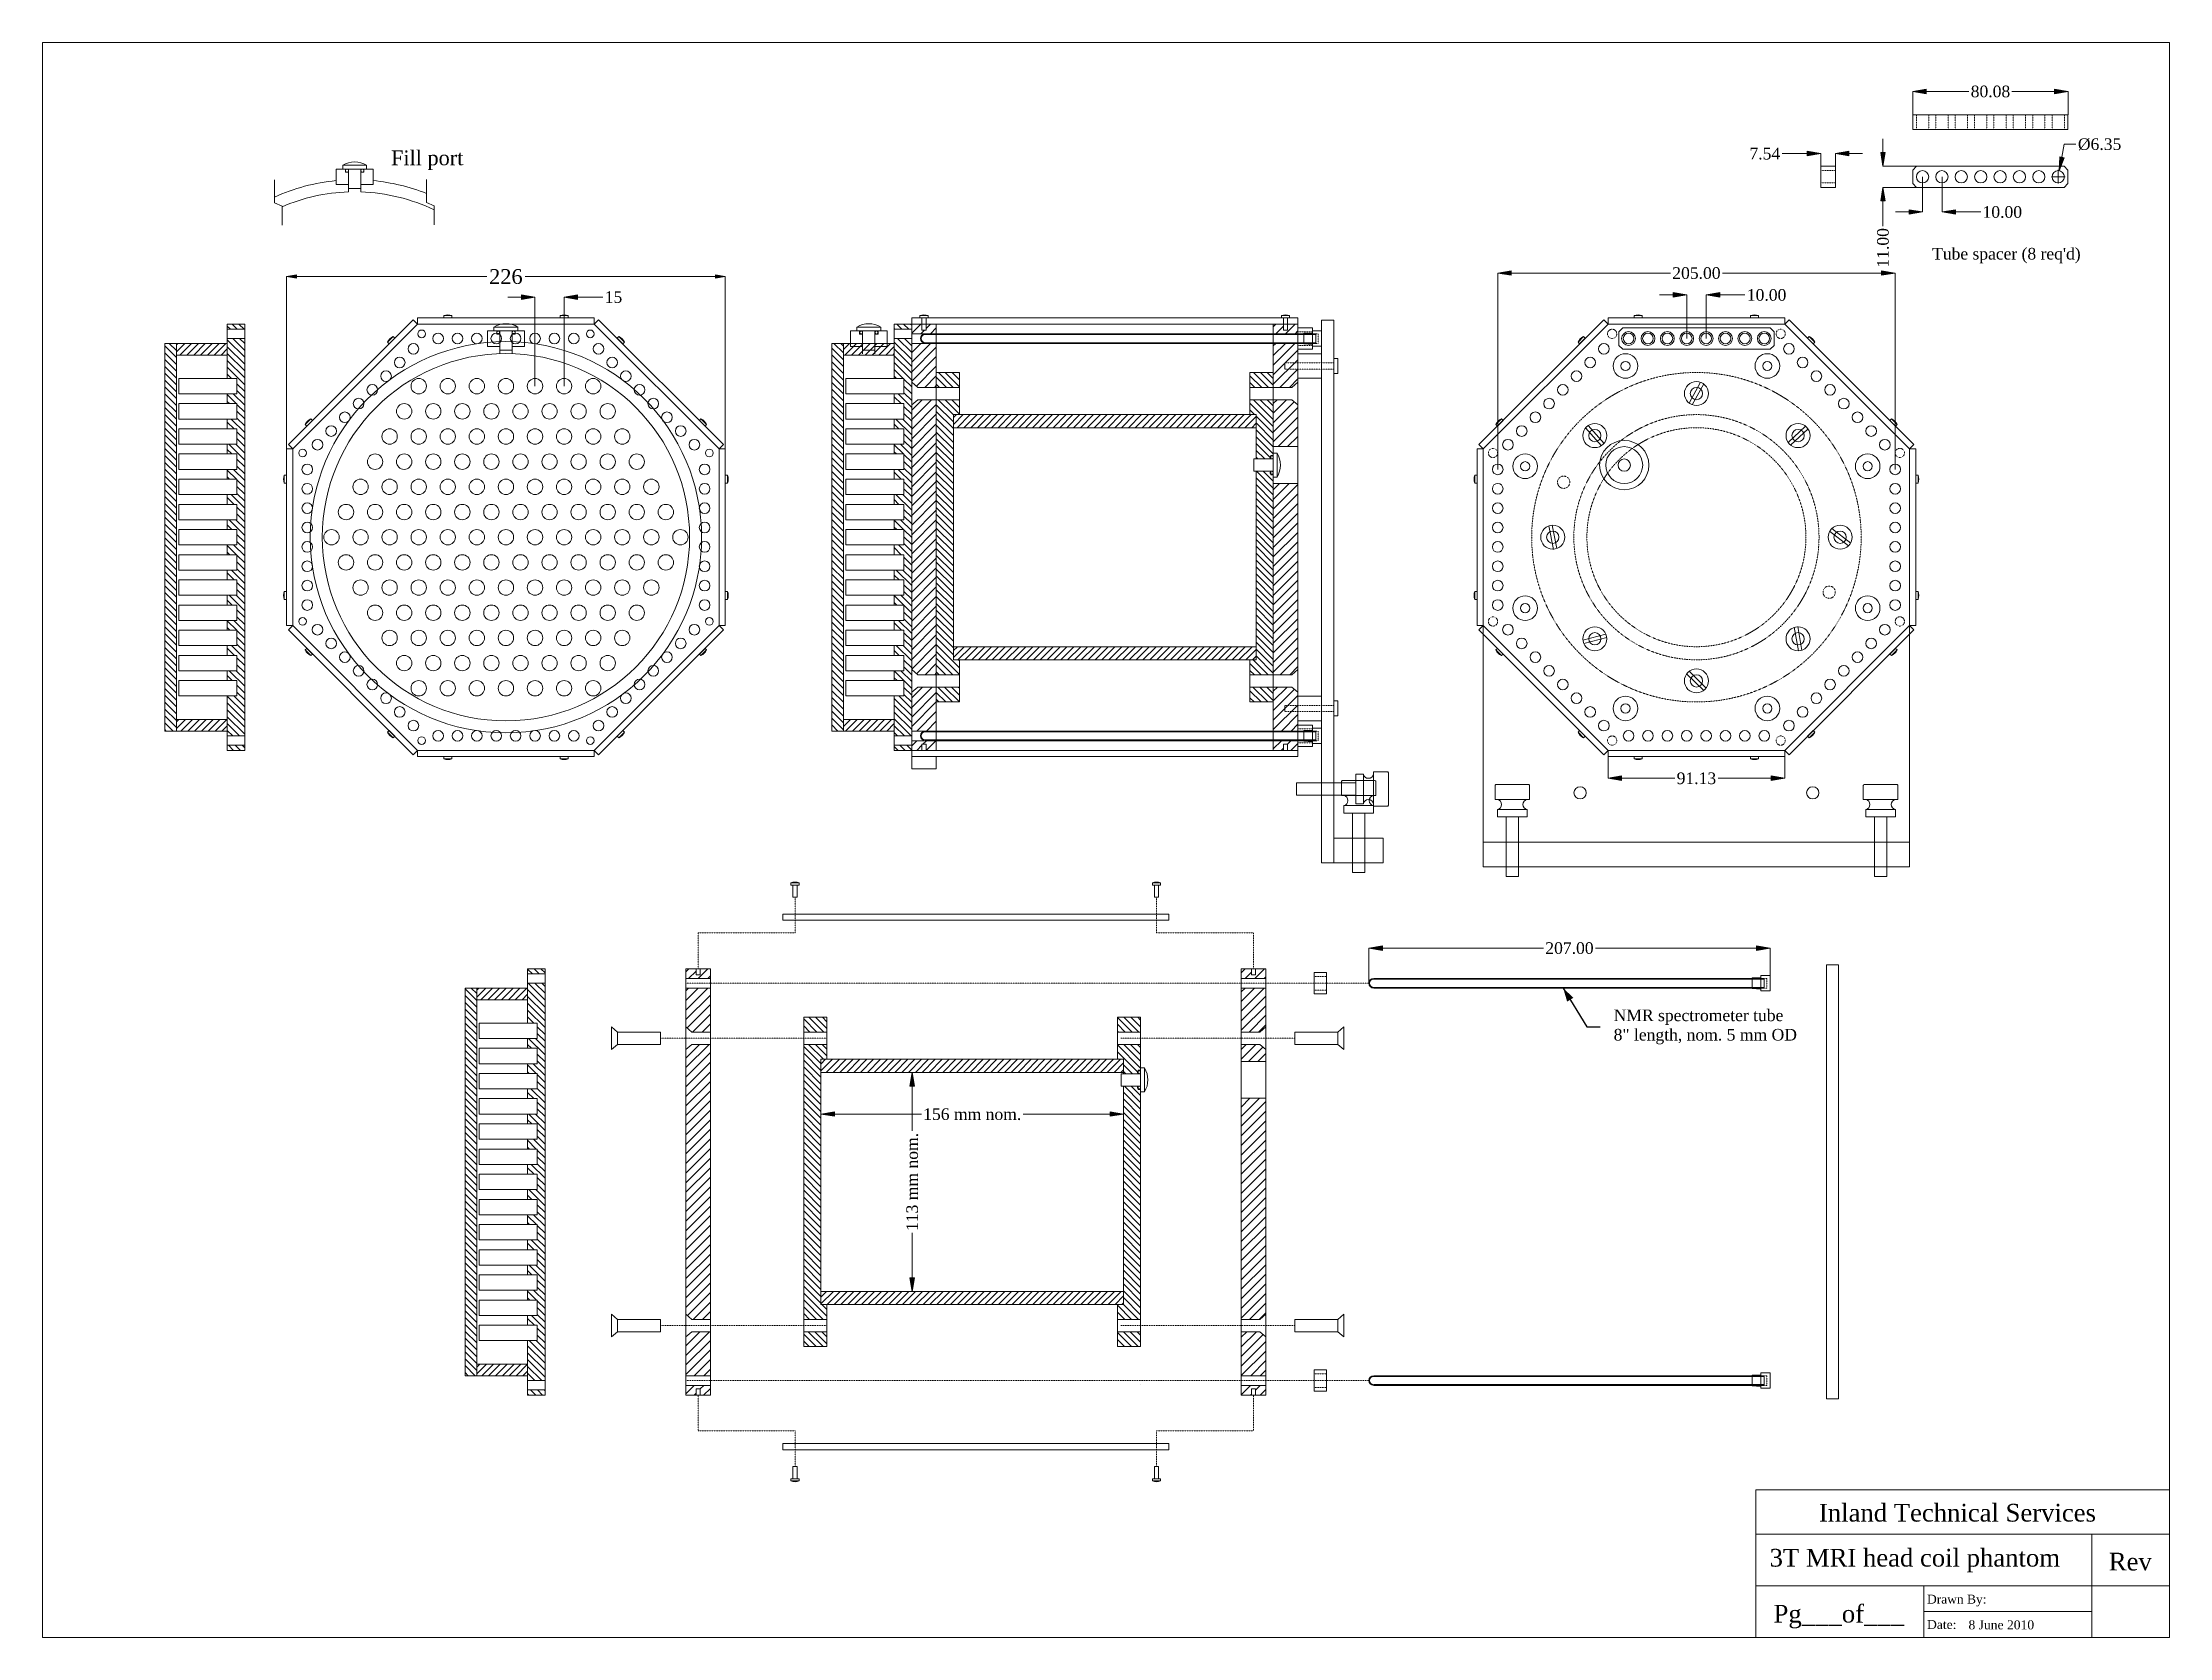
# Model space of a CAD drawing. Extents: x 150 to 1247, y 128 to 951.
import ezdxf
from ezdxf.enums import TextEntityAlignment as Align

# ---------------------------------------------------------------- set-up
doc = ezdxf.new("R2010")
doc.units = 0
doc.header["$MEASUREMENT"] = 0
doc.linetypes.add('DASHED', pattern=[0.75, 0.5, -0.25])
doc.layers.get('0').update_dxf_attribs({"lineweight": 0})
doc.layers.add('restraint', color=7, linetype='Continuous', lineweight=0)
doc.styles.add('_TCW_TXTSTY_1', font='TIMES.TTF', dxfattribs={"width": 1.02})
doc.styles.add('_TCW_TXTSTY_2', font='TIMES.TTF', dxfattribs={"width": 1.01})
doc.styles.get("Standard").update_dxf_attribs({"font": 'TIMES.TTF'})
doc.dimstyles.get("Standard").update_dxf_attribs({"dimtxt": 6, "dimasz": 7, "dimexe": 0, "dimexo": 0, "dimgap": 0, "dimtad": 0, "dimrnd": 0.001, "dimzin": 0, "dimdsep": 46, "dimtxsty": 'STANDARD', "dimblk": 'TC_DIMARROW_FILLED30', "dimcen": 0.09, "dimclrd": 7, "dimclre": 7, "dimclrt": 7, "dimazin": 0, "dimtfac": 1, "dimtofl": 0, "dimtmove": 0, "dimatfit": 3, "dimfxl": 1, "dimtolj": 1, "dimtzin": 0, "dimarcsym": 0})
pattern_1 = [(45, (0, 0), (-2.474874, 2.474874), [])]
pattern_2 = [(135, (0, 0), (-1.767767, -1.767767), [])]
pattern_3 = [(45, (0, 0), (-1.767767, 1.767767), [])]

msp = doc.modelspace()

# ---------------------------------------------------------------- texts
at = {"color": 7, "linetype": 'Continuous'}
for s, height, p, p2 in [('Fill port', 7.62, (329.651, 887.929), (366.945, 887.929)), ("Tube spacer (8 req'd)", 6, (1124.723, 839.264), (1201.311, 839.264)), ('Inland Technical Services', 9.144, (1066.31, 188.063), (1209.215, 188.063)), ('3T MRI head coil phantom', 9.144, (1040.854, 164.842), (1190.674, 164.842)), ('Rev', 9.144, (1215.851, 162.856), (1238.019, 162.856)), ('Pg___of___', 9.144, (1042.876, 135.962), (1110.28, 135.962)), ('8 June 2010', 4.656, (1143.465, 132.46), (1177.331, 132.46))]:
    msp.add_text(s, height=height, dxfattribs=at).set_placement(p, p2, align=Align.FIT)
for s, style, width, p, p2 in [('Drawn By:', '_TCW_TXTSTY_2', 1.01, (1122.055, 145.755), (1152.733, 145.755)), ('Date:', '_TCW_TXTSTY_1', 1.02, (1122.053, 132.661), (1137.246, 132.661))]:
    msp.add_text(s, height=4.572, dxfattribs=dict(at, style=style, width=width)).set_placement(p, p2, align=Align.FIT)
at = {"color": 7, "linetype": 'Continuous', "insert": (960.385, 443.293), "char_height": 6, "width": 94.2328, "attachment_point": 4}
msp.add_mtext('{NMR spectrometer tube\\P8" length, nom. 5 mm OD}', dxfattribs=at)

# ---------------------------------------------------------------- blocks, each defined once
blk = doc.blocks.new('*D1')
at = {"linetype": 'Continuous'}
for points in [[(275.8, 830.5), (280.8, 829.6), (280.8, 831.3)], [(502.1, 830.5), (497, 831.3), (497, 829.6)]]:
    blk.add_hatch(color=7, dxfattribs=at).paths.add_polyline_path(points)
at = {"color": 7, "linetype": 'Continuous', "lineweight": 0}
for p, q in [((275.8, 741.5), (275.8, 830.5)), ((502.1, 741.5), (502.1, 830.5))]:
    blk.add_line(p, q, dxfattribs=at)
at = {"color": 7, "linetype": 'Continuous'}
for points in [[(275.8, 830.5), (280.8, 829.6), (280.8, 831.3), (275.8, 830.5)], [(280.8, 830.5), (280.8, 830.5), (280.8, 830.5), (379.1, 830.5)], [(497, 830.5), (497, 830.5), (497, 830.5), (398.8, 830.5)], [(502.1, 830.5), (497, 831.3), (497, 829.6), (502.1, 830.5)]]:
    blk.add_lwpolyline(points, dxfattribs=at)
blk.add_text('226', height=7.62, dxfattribs=at).set_placement((388.9, 830.5), align=Align.MIDDLE_CENTER)
blk = doc.blocks.new('TC_DIMARROW_FILLED30')
at = {"color": 0, "linetype": 'ByBlock'}
blk.add_solid([(0, 0), (-1, 0.267949), (-1, -0.267949)], dxfattribs=at)
blk = doc.blocks.new('*D2')
at = {"linetype": 'Continuous'}
for points in [[(403.9, 819.9), (396.9, 821.1), (396.9, 818.7)], [(418.9, 819.9), (425.9, 818.7), (425.9, 821.1)]]:
    blk.add_hatch(color=7, dxfattribs=at).paths.add_polyline_path(points)
at = {"color": 7, "linetype": 'Continuous', "lineweight": 0}
for p, q in [((403.9, 773.9), (403.9, 819.9)), ((418.9, 773.9), (418.9, 819.9))]:
    blk.add_line(p, q, dxfattribs=at)
at = {"color": 7, "linetype": 'Continuous'}
for points in [[(389.9, 819.9), (396.9, 819.9)], [(403.9, 819.9), (396.9, 821.1), (396.9, 818.7), (403.9, 819.9)], [(396.9, 819.9), (396.9, 819.9)], [(418.9, 819.9), (425.9, 818.7), (425.9, 821.1), (418.9, 819.9)], [(438.9, 819.9), (432.9, 819.9), (425.9, 819.9), (425.9, 819.9)]]:
    blk.add_lwpolyline(points, dxfattribs=at)
blk.add_text('15', height=6, dxfattribs=at).set_placement((444.4, 819.9), align=Align.MIDDLE_CENTER)
blk = doc.blocks.new('*D3')
at = {"linetype": 'Continuous'}
for points in [[(1099.3, 887.5), (1100.5, 894.5), (1098.2, 894.5)], [(1099.3, 876.5), (1098.2, 869.5), (1100.5, 869.5)]]:
    blk.add_hatch(color=7, dxfattribs=at).paths.add_polyline_path(points)
at = {"color": 7, "linetype": 'Continuous', "lineweight": 0}
for p, q in [((1116.7, 887.5), (1099.3, 887.5)), ((1116.7, 876.5), (1099.3, 876.5))]:
    blk.add_line(p, q, dxfattribs=at)
at = {"color": 7, "linetype": 'Continuous'}
for points in [[(1099.3, 901.5), (1099.3, 894.5)], [(1099.3, 887.5), (1100.5, 894.5), (1098.2, 894.5), (1099.3, 887.5)], [(1099.3, 894.5), (1099.3, 894.5)], [(1099.3, 876.5), (1098.2, 869.5), (1100.5, 869.5), (1099.3, 876.5)], [(1099.3, 856.5), (1099.3, 862.5), (1099.3, 869.5), (1099.3, 869.5)]]:
    blk.add_lwpolyline(points, dxfattribs=at)
blk.add_text('11.00', height=6, rotation=90, dxfattribs=at).set_placement((1099.3, 845.3), align=Align.MIDDLE_CENTER)
blk = doc.blocks.new('*D4')
at = {"linetype": 'Continuous'}
for points in [[(1067.3, 893.9), (1060.3, 895.1), (1060.3, 892.7)], [(1074.8, 893.9), (1081.8, 892.7), (1081.8, 895.1)]]:
    blk.add_hatch(color=7, dxfattribs=at).paths.add_polyline_path(points)
at = {"color": 7, "linetype": 'Continuous', "lineweight": 0}
for p, q in [((1067.3, 887.5), (1067.3, 893.9)), ((1074.8, 887.5), (1074.8, 893.9))]:
    blk.add_line(p, q, dxfattribs=at)
at = {"color": 7, "linetype": 'Continuous'}
for points in [[(1047.3, 893.9), (1053.3, 893.9), (1060.3, 893.9), (1060.3, 893.9)], [(1067.3, 893.9), (1060.3, 895.1), (1060.3, 892.7), (1067.3, 893.9)], [(1074.8, 893.9), (1081.8, 892.7), (1081.8, 895.1), (1074.8, 893.9)], [(1088.8, 893.9), (1081.8, 893.9)], [(1081.8, 893.9), (1081.8, 893.9)]]:
    blk.add_lwpolyline(points, dxfattribs=at)
blk.add_text('7.54', height=6, dxfattribs=at).set_placement((1038.4, 893.9), align=Align.MIDDLE_CENTER)
blk = doc.blocks.new('*D5')
at = {"linetype": 'Continuous'}
for points in [[(1114.7, 926), (1121.7, 924.8), (1121.7, 927.2)], [(1194.8, 926), (1187.8, 927.2), (1187.8, 924.8)]]:
    blk.add_hatch(color=7, dxfattribs=at).paths.add_polyline_path(points)
at = {"color": 7, "linetype": 'Continuous', "lineweight": 0}
for p, q in [((1114.7, 914), (1114.7, 926)), ((1194.8, 914), (1194.8, 926))]:
    blk.add_line(p, q, dxfattribs=at)
at = {"color": 7, "linetype": 'Continuous'}
for points in [[(1114.7, 926), (1121.7, 924.8), (1121.7, 927.2), (1114.7, 926)], [(1121.7, 926), (1121.7, 926), (1121.7, 926), (1143.6, 926)], [(1187.8, 926), (1187.8, 926), (1187.8, 926), (1165.9, 926)], [(1194.8, 926), (1187.8, 927.2), (1187.8, 924.8), (1194.8, 926)]]:
    blk.add_lwpolyline(points, dxfattribs=at)
blk.add_text('80.08', height=6, dxfattribs=at).set_placement((1154.8, 926), align=Align.MIDDLE_CENTER)
blk = doc.blocks.new('*D6')
at = {"linetype": 'Continuous'}
for points in [[(1119.8, 863.8), (1112.8, 864.9), (1112.8, 862.6)], [(1129.8, 863.8), (1136.8, 862.6), (1136.8, 864.9)]]:
    blk.add_hatch(color=7, dxfattribs=at).paths.add_polyline_path(points)
at = {"color": 7, "linetype": 'Continuous', "lineweight": 0}
for p, q in [((1119.8, 882), (1119.8, 863.8)), ((1129.8, 882), (1129.8, 863.8))]:
    blk.add_line(p, q, dxfattribs=at)
at = {"color": 7, "linetype": 'Continuous'}
for points in [[(1105.8, 863.8), (1112.8, 863.8)], [(1119.8, 863.8), (1112.8, 864.9), (1112.8, 862.6), (1119.8, 863.8)], [(1112.8, 863.8), (1112.8, 863.8)], [(1129.8, 863.8), (1136.8, 862.6), (1136.8, 864.9), (1129.8, 863.8)], [(1149.8, 863.8), (1143.8, 863.8), (1136.8, 863.8), (1136.8, 863.8)]]:
    blk.add_lwpolyline(points, dxfattribs=at)
blk.add_text('10.00', height=6, dxfattribs=at).set_placement((1160.9, 863.8), align=Align.MIDDLE_CENTER)
blk = doc.blocks.new('*D7')
at = {"linetype": 'Continuous'}
blk.add_hatch(color=7, dxfattribs=at).paths.add_polyline_path([(1190.3, 885.1), (1192.8, 891.7), (1190.5, 892.2)])
at = {"color": 7, "linetype": 'Continuous', "lineweight": 0}
blk.add_line((1189.2, 878.8), (1189.2, 878.8), dxfattribs=at)
at = {"color": 7, "linetype": 'Continuous'}
for points in [[(1190.3, 885.1), (1192.8, 891.7), (1190.5, 892.2), (1190.3, 885.1)], [(1191.6, 892), (1192.9, 898.8), (1198.9, 898.8)], [(1186.3, 882), (1193.3, 882)], [(1189.8, 878.5), (1189.8, 885.5)]]:
    blk.add_lwpolyline(points, dxfattribs=at)
blk.add_text('%%c6.35', height=6, dxfattribs=at).set_placement((1211.1, 898.8), align=Align.MIDDLE_CENTER)
blk = doc.blocks.new('*D8')
at = {"linetype": 'Continuous'}
for points in [[(834.1, 484), (841.1, 482.8), (841.1, 485.2)], [(1041.1, 484), (1034.1, 485.2), (1034.1, 482.8)]]:
    blk.add_hatch(color=7, dxfattribs=at).paths.add_polyline_path(points)
at = {"color": 7, "linetype": 'Continuous', "lineweight": 0}
for p, q in [((834.1, 465.8), (834.1, 484)), ((1041.1, 465.8), (1041.1, 484))]:
    blk.add_line(p, q, dxfattribs=at)
at = {"color": 7, "linetype": 'Continuous'}
for points in [[(834.1, 484), (841.1, 482.8), (841.1, 485.2), (834.1, 484)], [(841.1, 484), (841.1, 484), (841.1, 484), (924.2, 484)], [(1034.1, 484), (1034.1, 484), (1034.1, 484), (951, 484)], [(1041.1, 484), (1034.1, 485.2), (1034.1, 482.8), (1041.1, 484)]]:
    blk.add_lwpolyline(points, dxfattribs=at)
blk.add_text('207.00', height=6, dxfattribs=at).set_placement((937.6, 484), align=Align.MIDDLE_CENTER)
blk = doc.blocks.new('*D9')
at = {"linetype": 'Continuous'}
for points in [[(957.5, 571.6), (964.5, 570.5), (964.5, 572.8)], [(1048.7, 571.6), (1041.7, 572.8), (1041.7, 570.5)]]:
    blk.add_hatch(color=7, dxfattribs=at).paths.add_polyline_path(points)
at = {"color": 7, "linetype": 'Continuous', "lineweight": 0}
for p, q in [((957.5, 582.8), (957.5, 571.6)), ((1048.7, 582.8), (1048.7, 571.6))]:
    blk.add_line(p, q, dxfattribs=at)
at = {"color": 7, "linetype": 'Continuous'}
for points in [[(957.5, 571.6), (964.5, 570.5), (964.5, 572.8), (957.5, 571.6)], [(964.5, 571.6), (964.5, 571.6), (964.5, 571.6), (991.9, 571.6)], [(1041.7, 571.6), (1041.7, 571.6), (1041.7, 571.6), (1014.3, 571.6)], [(1048.7, 571.6), (1041.7, 572.8), (1041.7, 570.5), (1048.7, 571.6)]]:
    blk.add_lwpolyline(points, dxfattribs=at)
blk.add_text('91.13', height=6, dxfattribs=at).set_placement((1003.1, 571.6), align=Align.MIDDLE_CENTER)
blk = doc.blocks.new('*D10')
at = {"linetype": 'Continuous'}
for points in [[(598.5, 419.8), (597.3, 412.8), (599.7, 412.8)], [(598.5, 306.8), (599.7, 313.8), (597.3, 313.8)]]:
    blk.add_hatch(color=7, dxfattribs=at).paths.add_polyline_path(points)
at = {"color": 7, "linetype": 'Continuous', "lineweight": 0}
for p, q in [((598.5, 419.8), (598.5, 419.8)), ((599.1, 306.8), (598.5, 306.8))]:
    blk.add_line(p, q, dxfattribs=at)
at = {"color": 7, "linetype": 'Continuous'}
for points in [[(598.5, 419.8), (597.3, 412.8), (599.7, 412.8), (598.5, 419.8)], [(598.5, 412.8), (598.5, 412.8), (598.5, 412.8), (598.5, 389.6)], [(598.5, 313.8), (598.5, 313.8), (598.5, 313.8), (598.5, 337.1)], [(598.5, 306.8), (599.7, 313.8), (597.3, 313.8), (598.5, 306.8)]]:
    blk.add_lwpolyline(points, dxfattribs=at)
blk.add_text('113 mm nom.', height=6, rotation=90, dxfattribs=at).set_placement((598.5, 363.3), align=Align.MIDDLE_CENTER)
blk = doc.blocks.new('*D11')
at = {"linetype": 'Continuous'}
for points in [[(551.4, 398.3), (558.4, 397.2), (558.4, 399.5)], [(707.6, 398.3), (700.6, 399.5), (700.6, 397.2)]]:
    blk.add_hatch(color=7, dxfattribs=at).paths.add_polyline_path(points)
at = {"color": 7, "linetype": 'Continuous', "lineweight": 0}
for p, q in [((551.4, 400), (551.4, 398.3)), ((707.6, 398.9), (707.6, 398.3))]:
    blk.add_line(p, q, dxfattribs=at)
at = {"color": 7, "linetype": 'Continuous'}
for points in [[(551.4, 398.3), (558.4, 397.2), (558.4, 399.5), (551.4, 398.3)], [(558.4, 398.3), (558.4, 398.3), (558.4, 398.3), (603.3, 398.3)], [(700.6, 398.3), (700.6, 398.3), (700.6, 398.3), (655.7, 398.3)], [(707.6, 398.3), (700.6, 399.5), (700.6, 397.2), (707.6, 398.3)]]:
    blk.add_lwpolyline(points, dxfattribs=at)
blk.add_text('156 mm nom.', height=6, dxfattribs=at).set_placement((629.5, 398.3), align=Align.MIDDLE_CENTER)
blk = doc.blocks.new('*D12')
at = {"linetype": 'Continuous'}
for points in [[(900.6, 832.3), (907.6, 831.2), (907.6, 833.5)], [(1105.6, 832.3), (1098.6, 833.5), (1098.6, 831.2)]]:
    blk.add_hatch(color=7, dxfattribs=at).paths.add_polyline_path(points)
at = {"color": 7, "linetype": 'Continuous', "lineweight": 0}
for p, q in [((900.6, 731), (900.6, 832.3)), ((1105.6, 731), (1105.6, 832.3))]:
    blk.add_line(p, q, dxfattribs=at)
at = {"color": 7, "linetype": 'Continuous'}
for points in [[(900.6, 832.3), (907.6, 831.2), (907.6, 833.5), (900.6, 832.3)], [(907.6, 832.3), (907.6, 832.3), (907.6, 832.3), (989.7, 832.3)], [(1098.6, 832.3), (1098.6, 832.3), (1098.6, 832.3), (1016.5, 832.3)], [(1105.6, 832.3), (1098.6, 833.5), (1098.6, 831.2), (1105.6, 832.3)]]:
    blk.add_lwpolyline(points, dxfattribs=at)
blk.add_text('205.00', height=6, dxfattribs=at).set_placement((1003.1, 832.3), align=Align.MIDDLE_CENTER)
blk = doc.blocks.new('*D13')
at = {"linetype": 'Continuous'}
for points in [[(998.1, 821), (991.1, 822.2), (991.1, 819.9)], [(1008.1, 821), (1015.1, 819.9), (1015.1, 822.2)]]:
    blk.add_hatch(color=7, dxfattribs=at).paths.add_polyline_path(points)
at = {"color": 7, "linetype": 'Continuous', "lineweight": 0}
for p, q in [((998.1, 798.5), (998.1, 821)), ((1008.1, 798.5), (1008.1, 821))]:
    blk.add_line(p, q, dxfattribs=at)
at = {"color": 7, "linetype": 'Continuous'}
for points in [[(984.1, 821), (991.1, 821)], [(998.1, 821), (991.1, 822.2), (991.1, 819.9), (998.1, 821)], [(991.1, 821), (991.1, 821)], [(1008.1, 821), (1015.1, 819.9), (1015.1, 822.2), (1008.1, 821)], [(1028.1, 821), (1022.1, 821), (1015.1, 821), (1015.1, 821)]]:
    blk.add_lwpolyline(points, dxfattribs=at)
blk.add_text('10.00', height=6, dxfattribs=at).set_placement((1039.3, 821), align=Align.MIDDLE_CENTER)

# ---------------------------------------------------------------- dimensions: what is measured, and where the dimension line sits
at = {"color": 7, "linetype": 'Continuous'}
for p1, p2, distance, picture, middle in [((1114.714, 913.968), (1194.794, 913.968), 12.034, '*D5', (1154.754, 926.003)), ((834.11, 465.844), (1041.11, 465.844), 18.171, '*D8', (937.61, 484.015))]:
    dim = msp.add_aligned_dim(p1=p1, p2=p2, distance=distance, dimstyle='STANDARD', dxfattribs=at)
    dim.commit()
    dim.dimension.update_dxf_attribs({"geometry": picture, "text_midpoint": middle})
for base, p1, p2, angle, picture, middle in [((1099.337, 876.454), (1116.714, 887.454), (1116.714, 876.454), 90, '*D3', (1099.337, 845.295)), ((1129.754, 863.775), (1119.754, 881.954), (1129.754, 881.954), 180, '*D6', (1160.912, 863.775))]:
    dim = msp.add_linear_dim(base=base, p1=p1, p2=p2, angle=angle, dimstyle='STANDARD', dxfattribs=at)
    dim.commit()
    dim.dimension.update_dxf_attribs({"geometry": picture, "text_midpoint": middle})
dim = msp.add_diameter_dim_2p(p1=(1189.165, 878.834), p2=(1190.343, 885.074), dimstyle='STANDARD', override={"dimtih": 1, "dimtoh": 1}, dxfattribs=at)
dim.commit()
dim.dimension.update_dxf_attribs({"geometry": '*D7', "text_midpoint": (1211.102, 898.831)})
for base, p1, p2, picture, middle in [((1067.306, 893.892), (1074.846, 887.454), (1067.306, 887.454), '*D4', (1038.405, 893.892)), ((1105.601, 832.343), (900.601, 730.984), (1105.601, 730.984), '*D12', (1003.101, 832.343)), ((1008.101, 821.05), (998.101, 798.484), (1008.101, 798.484), '*D13', (1039.26, 821.05)), ((1048.665, 571.622), (957.538, 582.809), (1048.665, 582.809), '*D9', (1003.101, 571.622))]:
    dim = msp.add_linear_dim(base=base, p1=p1, p2=p2, dimstyle='STANDARD', dxfattribs=at)
    dim.commit()
    dim.dimension.update_dxf_attribs({"geometry": picture, "text_midpoint": middle})
dim = msp.add_linear_dim(base=(502.103, 830.454), p1=(275.753, 741.547), p2=(502.103, 741.547), dimstyle='STANDARD', override={"dimscale": 25.4, "dimtxt": 0.3, "dimasz": 0.2, "dimgap": 0.02, "dimdec": 0, "dimadec": 0, "dimtdec": 0}, dxfattribs=at)
dim.commit()
dim.dimension.update_dxf_attribs({"geometry": '*D1', "text_midpoint": (388.928, 830.454)})
dim = msp.add_aligned_dim(p1=(403.928, 773.926), p2=(418.928, 773.926), distance=45.973, dimstyle='STANDARD', override={"dimtih": 1, "dimtoh": 1, "dimdec": 0, "dimadec": 0, "dimtdec": 0}, dxfattribs=at)
dim.commit()
dim.dimension.update_dxf_attribs({"geometry": '*D2', "text_midpoint": (444.443, 819.899)})
dim = msp.add_linear_dim(base=(598.512, 419.844), p1=(599.083, 306.844), p2=(598.512, 419.844), angle=90, text='113 mm nom.', dimstyle='STANDARD', dxfattribs=at)
dim.commit()
dim.dimension.update_dxf_attribs({"geometry": '*D10', "text_midpoint": (598.512, 363.344)})
dim = msp.add_linear_dim(base=(707.557, 398.337), p1=(551.379, 400.047), p2=(707.557, 398.907), text='156 mm nom.', dimstyle='STANDARD', dxfattribs=at)
dim.commit()
dim.dimension.update_dxf_attribs({"geometry": '*D11', "text_midpoint": (629.468, 398.337)})

# ---------------------------------------------------------------- hatches: boundary and pattern name
at = {"linetype": 'Continuous'}
h = msp.add_hatch(dxfattribs=at)
h.set_pattern_fill('_U', scale=2.5, angle=135.000004, style=0, pattern_type=0)
h.set_pattern_definition(pattern_2)
h.paths.add_polyline_path([(245.162, 803.305), (245.162, 805.984), (254.162, 805.984), (254.162, 803.305)])
h = msp.add_hatch(dxfattribs=at)
h.set_pattern_fill('_U', scale=2.5, angle=135.000004, style=0, pattern_type=0)
h.set_pattern_definition(pattern_2)
h.paths.add_polyline_path([(589.256, 803.305), (589.256, 805.984), (598.256, 805.984), (598.256, 803.305)])
h = msp.add_hatch(dxfattribs=at)
h.set_pattern_fill('_U', scale=3.5, angle=45.000001, style=0, pattern_type=0)
h.set_pattern_definition(pattern_1)
h.paths.add_polyline_path([(598.256, 800.984), (610.956, 800.984), (610.956, 805.984), (605.671, 805.984), (605.671, 802.809), (603.541, 802.809), (603.541, 805.984), (598.256, 805.984)])
h = msp.add_hatch(dxfattribs=at)
h.set_pattern_fill('_U', scale=3.5, angle=45.000001, style=0, pattern_type=0)
h.set_pattern_definition(pattern_1)
h.paths.add_polyline_path([(797.483, 800.984), (784.783, 800.984), (784.783, 805.984), (790.068, 805.984), (790.068, 802.809), (792.198, 802.809), (792.198, 805.984), (797.483, 805.984)])
h = msp.add_hatch(dxfattribs=at)
h.set_pattern_fill('_U', scale=2.5, angle=135.000004, style=0, pattern_type=0)
h.set_pattern_definition(pattern_2)
h.paths.add_polyline_path([(218.922, 795.984), (218.922, 595.984), (212.922, 595.984), (212.922, 795.984)])
h = msp.add_hatch(dxfattribs=at)
h.set_pattern_fill('_U', scale=2.5, angle=45.000001, style=0, pattern_type=0)
h.set_pattern_definition(pattern_3)
h.paths.add_polyline_path([(218.922, 789.984), (218.922, 795.984), (245.162, 795.984), (245.162, 789.984)])
h = msp.add_hatch(dxfattribs=at)
h.set_pattern_fill('_U', scale=2.5, angle=135.000004, style=0, pattern_type=0)
h.set_pattern_definition(pattern_2)
h.paths.add_polyline_path([(245.162, 798.525), (254.162, 798.525), (254.162, 593.442), (245.162, 593.442), (245.162, 614.076), (250.162, 614.076), (250.162, 622.013), (245.162, 622.013), (245.162, 627.066), (250.162, 627.066), (250.162, 635.003), (245.162, 635.003), (245.162, 640.056), (250.162, 640.056), (250.162, 647.993), (245.162, 647.993), (245.162, 653.046), (250.162, 653.046), (250.162, 660.983), (245.162, 660.983), (245.162, 666.036), (250.162, 666.036), (250.162, 673.973), (245.162, 673.973), (245.162, 679.026), (250.162, 679.026), (250.162, 686.963), (245.162, 686.963), (245.162, 692.016), (250.162, 692.016), (250.162, 699.953), (245.162, 699.953), (245.162, 705.006), (250.162, 705.006), (250.162, 712.943), (245.162, 712.943), (245.162, 717.996), (250.162, 717.996), (250.162, 725.933), (245.162, 725.933), (245.162, 730.986), (250.162, 730.986), (250.162, 738.923), (245.162, 738.923), (245.162, 743.976), (250.162, 743.976), (250.162, 751.914), (245.162, 751.914), (245.162, 756.967), (250.162, 756.967), (250.162, 764.904), (245.162, 764.904), (245.162, 769.957), (250.162, 769.957), (250.162, 777.895), (245.162, 777.895)])
h = msp.add_hatch(dxfattribs=at)
h.set_pattern_fill('_U', scale=2.5, angle=135.000004, style=0, pattern_type=0)
h.set_pattern_definition(pattern_2)
h.paths.add_polyline_path([(563.016, 795.984), (563.016, 595.984), (557.016, 595.984), (557.016, 795.984)])
h = msp.add_hatch(dxfattribs=at)
h.set_pattern_fill('_U', scale=2.5, angle=45.000001, style=0, pattern_type=0)
h.set_pattern_definition(pattern_3)
h.paths.add_polyline_path([(563.016, 789.984), (563.016, 795.984), (589.256, 795.984), (589.256, 789.984)])
h = msp.add_hatch(dxfattribs=at)
h.set_pattern_fill('_U', scale=2.5, angle=135.000004, style=0, pattern_type=0)
h.set_pattern_definition(pattern_2)
h.paths.add_polyline_path([(589.256, 798.525), (598.256, 798.525), (598.256, 593.442), (589.256, 593.442), (589.256, 614.076), (594.256, 614.076), (594.256, 622.013), (589.256, 622.013), (589.256, 627.066), (594.256, 627.066), (594.256, 635.003), (589.256, 635.003), (589.256, 640.056), (594.256, 640.056), (594.256, 647.993), (589.256, 647.993), (589.256, 653.046), (594.256, 653.046), (594.256, 660.983), (589.256, 660.983), (589.256, 666.036), (594.256, 666.036), (594.256, 673.973), (589.256, 673.973), (589.256, 679.026), (594.256, 679.026), (594.256, 686.963), (589.256, 686.963), (589.256, 692.016), (594.256, 692.016), (594.256, 699.953), (589.256, 699.953), (589.256, 705.006), (594.256, 705.006), (594.256, 712.943), (589.256, 712.943), (589.256, 717.996), (594.256, 717.996), (594.256, 725.933), (589.256, 725.933), (589.256, 730.986), (594.256, 730.986), (594.256, 738.923), (589.256, 738.923), (589.256, 743.976), (594.256, 743.976), (594.256, 751.914), (589.256, 751.914), (589.256, 756.967), (594.256, 756.967), (594.256, 764.904), (589.256, 764.904), (589.256, 769.957), (594.256, 769.957), (594.256, 777.895), (589.256, 777.895)])
h = msp.add_hatch(dxfattribs=at)
h.set_pattern_fill('_U', scale=3.5, angle=45.000001, style=0, pattern_type=0)
h.set_pattern_definition(pattern_1)
h.paths.add_polyline_path([(598.256, 776.009), (601.39, 773.284), (610.956, 773.284), (610.956, 795.984), (598.256, 795.984)])
h = msp.add_hatch(dxfattribs=at)
h.set_pattern_fill('_U', scale=3.5, angle=45.000001, style=0, pattern_type=0)
h.set_pattern_definition(pattern_1)
h.paths.add_polyline_path([(797.483, 776.009), (794.348, 773.284), (784.783, 773.284), (784.783, 795.984), (797.483, 795.984)])
h = msp.add_hatch(dxfattribs=at)
h.set_pattern_fill('_U', scale=2.5, angle=135.000004, style=0, pattern_type=0)
h.set_pattern_definition(pattern_2)
h.paths.add_polyline_path([(610.956, 773.284), (610.956, 780.984), (622.956, 780.984), (622.956, 773.284)])
h = msp.add_hatch(dxfattribs=at)
h.set_pattern_fill('_U', scale=2.5, angle=135.000004, style=0, pattern_type=0)
h.set_pattern_definition(pattern_2)
h.paths.add_polyline_path([(784.783, 773.284), (772.783, 773.284), (772.783, 780.984), (784.783, 780.984)])
h = msp.add_hatch(dxfattribs=at)
h.set_pattern_fill('_U', scale=3.5, angle=45.000001, style=0, pattern_type=0)
h.set_pattern_definition(pattern_1)
h.paths.add_polyline_path([(610.956, 625.034), (601.39, 625.034), (598.256, 627.759), (598.256, 764.209), (601.39, 766.934), (610.956, 766.934)])
h = msp.add_hatch(dxfattribs=at)
h.set_pattern_fill('_U', scale=2.5, angle=135.000004, style=0, pattern_type=0)
h.set_pattern_definition(pattern_2)
h.paths.add_polyline_path([(622.956, 625.034), (610.956, 625.034), (610.956, 766.934), (622.956, 766.934), (622.956, 759.234), (619.781, 759.234), (619.781, 632.734), (622.956, 632.734)])
h = msp.add_hatch(dxfattribs=at)
h.set_pattern_fill('_U', scale=2.5, angle=45.000001, style=0, pattern_type=0)
h.set_pattern_definition(pattern_3)
h.paths.add_polyline_path([(619.781, 752.484), (619.781, 759.234), (775.958, 759.234), (775.958, 752.484)])
h = msp.add_hatch(dxfattribs=at)
h.set_pattern_fill('_U', scale=2.5, angle=135.000004, style=0, pattern_type=0)
h.set_pattern_definition(pattern_2)
h.paths.add_polyline_path([(772.783, 759.234), (772.783, 766.934), (784.783, 766.934), (784.783, 738.206), (783.483, 738.206), (783.483, 736.381), (775.958, 736.381), (775.958, 759.234)])
h = msp.add_hatch(dxfattribs=at)
h.set_pattern_fill('_U', scale=3.5, angle=45.000001, style=0, pattern_type=0)
h.set_pattern_definition(pattern_1)
h.paths.add_polyline_path([(784.783, 742.706), (784.783, 766.934), (794.348, 766.934), (797.483, 764.209), (797.483, 742.706)])
h = msp.add_hatch(dxfattribs=at)
h.set_pattern_fill('_U', scale=2.5, angle=135.000004, style=0, pattern_type=0)
h.set_pattern_definition(pattern_2)
h.paths.add_polyline_path([(775.958, 730.031), (783.483, 730.031), (783.483, 728.206), (784.783, 728.206), (784.783, 625.034), (772.783, 625.034), (772.783, 632.734), (775.958, 632.734)])
h = msp.add_hatch(dxfattribs=at)
h.set_pattern_fill('_U', scale=3.5, angle=45.000001, style=0, pattern_type=0)
h.set_pattern_definition(pattern_1)
h.paths.add_polyline_path([(784.783, 723.706), (797.483, 723.706), (797.483, 627.759), (794.348, 625.034), (784.783, 625.034)])
h = msp.add_hatch(dxfattribs=at)
h.set_pattern_fill('_U', scale=2.5, angle=45.000001, style=0, pattern_type=0)
h.set_pattern_definition(pattern_3)
h.paths.add_polyline_path([(619.781, 632.734), (619.781, 639.484), (775.958, 639.484), (775.958, 632.734)])
h = msp.add_hatch(dxfattribs=at)
h.set_pattern_fill('_U', scale=3.5, angle=45.000001, style=0, pattern_type=0)
h.set_pattern_definition(pattern_1)
h.paths.add_polyline_path([(610.956, 595.984), (610.956, 618.684), (601.39, 618.684), (598.256, 615.959), (598.256, 595.984)])
h = msp.add_hatch(dxfattribs=at)
h.set_pattern_fill('_U', scale=2.5, angle=135.000004, style=0, pattern_type=0)
h.set_pattern_definition(pattern_2)
h.paths.add_polyline_path([(610.956, 610.984), (610.956, 618.684), (622.956, 618.684), (622.956, 610.984)])
h = msp.add_hatch(dxfattribs=at)
h.set_pattern_fill('_U', scale=2.5, angle=135.000004, style=0, pattern_type=0)
h.set_pattern_definition(pattern_2)
h.paths.add_polyline_path([(772.783, 610.984), (772.783, 618.684), (784.783, 618.684), (784.783, 610.984)])
h = msp.add_hatch(dxfattribs=at)
h.set_pattern_fill('_U', scale=3.5, angle=45.000001, style=0, pattern_type=0)
h.set_pattern_definition(pattern_1)
h.paths.add_polyline_path([(784.783, 595.984), (784.783, 618.684), (794.348, 618.684), (797.483, 615.959), (797.483, 595.984)])
h = msp.add_hatch(dxfattribs=at)
h.set_pattern_fill('_U', scale=2.5, angle=45.000001, style=0, pattern_type=0)
h.set_pattern_definition(pattern_3)
h.paths.add_polyline_path([(218.922, 595.984), (218.922, 601.984), (245.162, 601.984), (245.162, 595.984)])
h = msp.add_hatch(dxfattribs=at)
h.set_pattern_fill('_U', scale=2.5, angle=45.000001, style=0, pattern_type=0)
h.set_pattern_definition(pattern_3)
h.paths.add_polyline_path([(563.016, 595.984), (563.016, 601.984), (589.256, 601.984), (589.256, 595.984)])
h = msp.add_hatch(dxfattribs=at)
h.set_pattern_fill('_U', scale=2.5, angle=135.000004, style=0, pattern_type=0)
h.set_pattern_definition(pattern_2)
h.paths.add_polyline_path([(245.162, 585.984), (245.162, 588.662), (254.162, 588.662), (254.162, 585.984)])
h = msp.add_hatch(dxfattribs=at)
h.set_pattern_fill('_U', scale=2.5, angle=135.000004, style=0, pattern_type=0)
h.set_pattern_definition(pattern_2)
h.paths.add_polyline_path([(589.256, 585.984), (589.256, 588.662), (598.256, 588.662), (598.256, 585.984)])
h = msp.add_hatch(dxfattribs=at)
h.set_pattern_fill('_U', scale=3.5, angle=45.000001, style=0, pattern_type=0)
h.set_pattern_definition(pattern_1)
h.paths.add_polyline_path([(598.256, 590.984), (610.956, 590.984), (610.956, 585.984), (605.671, 585.984), (605.671, 589.159), (603.541, 589.159), (603.541, 585.984), (598.256, 585.984)])
h = msp.add_hatch(dxfattribs=at)
h.set_pattern_fill('_U', scale=3.5, angle=45.000001, style=0, pattern_type=0)
h.set_pattern_definition(pattern_1)
h.paths.add_polyline_path([(797.483, 590.984), (784.783, 590.984), (784.783, 585.984), (790.068, 585.984), (790.068, 589.159), (792.198, 589.159), (792.198, 585.984), (797.483, 585.984)])
h = msp.add_hatch(dxfattribs=at)
h.set_pattern_fill('_U', scale=2.5, angle=135.000004, style=0, pattern_type=0)
h.set_pattern_definition(pattern_2)
h.paths.add_polyline_path([(400.1, 470.666), (400.1, 473.344), (409.1, 473.344), (409.1, 470.666)])
h = msp.add_hatch(dxfattribs=at)
h.set_pattern_fill('_U', scale=3.5, angle=45.000001, style=0, pattern_type=0)
h.set_pattern_definition(pattern_1)
h.paths.add_polyline_path([(481.706, 468.344), (494.406, 468.344), (494.406, 473.344), (489.121, 473.344), (489.121, 470.169), (486.991, 470.169), (486.991, 473.344), (481.706, 473.344)])
h = msp.add_hatch(dxfattribs=at)
h.set_pattern_fill('_U', scale=3.5, angle=45.000001, style=0, pattern_type=0)
h.set_pattern_definition(pattern_1)
h.paths.add_polyline_path([(780.934, 468.344), (768.234, 468.344), (768.234, 473.344), (773.519, 473.344), (773.519, 470.169), (775.649, 470.169), (775.649, 473.344), (780.934, 473.344)])
h = msp.add_hatch(dxfattribs=at)
h.set_pattern_fill('_U', scale=2.5, angle=135.000004, style=0, pattern_type=0)
h.set_pattern_definition(pattern_2)
h.paths.add_polyline_path([(373.86, 463.344), (373.86, 263.344), (367.86, 263.344), (367.86, 463.344)])
h = msp.add_hatch(dxfattribs=at)
h.set_pattern_fill('_U', scale=2.5, angle=45.000001, style=0, pattern_type=0)
h.set_pattern_definition(pattern_3)
h.paths.add_polyline_path([(373.86, 457.344), (373.86, 463.344), (400.1, 463.344), (400.1, 457.344)])
h = msp.add_hatch(dxfattribs=at)
h.set_pattern_fill('_U', scale=2.5, angle=135.000004, style=0, pattern_type=0)
h.set_pattern_definition(pattern_2)
h.paths.add_polyline_path([(400.1, 465.886), (409.1, 465.886), (409.1, 260.802), (400.1, 260.802), (400.1, 281.436), (405.1, 281.436), (405.1, 289.374), (400.1, 289.374), (400.1, 294.426), (405.1, 294.426), (405.1, 302.364), (400.1, 302.364), (400.1, 307.416), (405.1, 307.416), (405.1, 315.354), (400.1, 315.354), (400.1, 320.406), (405.1, 320.406), (405.1, 328.344), (400.1, 328.344), (400.1, 333.396), (405.1, 333.396), (405.1, 341.334), (400.1, 341.334), (400.1, 346.386), (405.1, 346.386), (405.1, 354.324), (400.1, 354.324), (400.1, 359.376), (405.1, 359.376), (405.1, 367.314), (400.1, 367.314), (400.1, 372.366), (405.1, 372.366), (405.1, 380.304), (400.1, 380.304), (400.1, 385.356), (405.1, 385.356), (405.1, 393.294), (400.1, 393.294), (400.1, 398.346), (405.1, 398.346), (405.1, 406.284), (400.1, 406.284), (400.1, 411.337), (405.1, 411.337), (405.1, 419.274), (400.1, 419.274), (400.1, 424.327), (405.1, 424.327), (405.1, 432.264), (400.1, 432.264), (400.1, 437.317), (405.1, 437.317), (405.1, 445.255), (400.1, 445.255)])
h = msp.add_hatch(dxfattribs=at)
h.set_pattern_fill('_U', scale=3.5, angle=45.000001, style=0, pattern_type=0)
h.set_pattern_definition(pattern_1)
h.paths.add_polyline_path([(481.706, 443.369), (484.841, 440.644), (494.406, 440.644), (494.406, 463.344), (481.706, 463.344)])
h = msp.add_hatch(dxfattribs=at)
h.set_pattern_fill('_U', scale=3.5, angle=45.000001, style=0, pattern_type=0)
h.set_pattern_definition(pattern_1)
h.paths.add_polyline_path([(780.934, 443.369), (777.799, 440.644), (768.234, 440.644), (768.234, 463.344), (780.934, 463.344)])
h = msp.add_hatch(dxfattribs=at)
h.set_pattern_fill('_U', scale=2.5, angle=135.000004, style=0, pattern_type=0)
h.set_pattern_definition(pattern_2)
h.paths.add_polyline_path([(542.554, 440.644), (542.554, 448.344), (554.554, 448.344), (554.554, 440.644)])
h = msp.add_hatch(dxfattribs=at)
h.set_pattern_fill('_U', scale=2.5, angle=135.000004, style=0, pattern_type=0)
h.set_pattern_definition(pattern_2)
h.paths.add_polyline_path([(716.382, 440.644), (704.382, 440.644), (704.382, 448.344), (716.382, 448.344)])
h = msp.add_hatch(dxfattribs=at)
h.set_pattern_fill('_U', scale=3.5, angle=45.000001, style=0, pattern_type=0)
h.set_pattern_definition(pattern_1)
h.paths.add_polyline_path([(494.406, 292.394), (484.841, 292.394), (481.706, 295.119), (481.706, 431.569), (484.841, 434.294), (494.406, 434.294)])
h = msp.add_hatch(dxfattribs=at)
h.set_pattern_fill('_U', scale=2.5, angle=135.000004, style=0, pattern_type=0)
h.set_pattern_definition(pattern_2)
h.paths.add_polyline_path([(554.554, 292.394), (542.554, 292.394), (542.554, 434.294), (554.554, 434.294), (554.554, 426.594), (551.379, 426.594), (551.379, 300.094), (554.554, 300.094)])
h = msp.add_hatch(dxfattribs=at)
h.set_pattern_fill('_U', scale=2.5, angle=135.000004, style=0, pattern_type=0)
h.set_pattern_definition(pattern_2)
h.paths.add_polyline_path([(707.557, 419.159), (707.557, 426.594), (704.382, 426.594), (704.382, 434.294), (716.382, 434.294), (716.382, 420.984), (715.082, 420.984), (715.082, 419.159)])
h = msp.add_hatch(dxfattribs=at)
h.set_pattern_fill('_U', scale=3.5, angle=45.000001, style=0, pattern_type=0)
h.set_pattern_definition(pattern_1)
h.paths.add_polyline_path([(768.234, 425.484), (768.234, 434.294), (777.799, 434.294), (780.934, 431.569), (780.934, 425.484)])
h = msp.add_hatch(dxfattribs=at)
h.set_pattern_fill('_U', scale=2.5, angle=45.000001, style=0, pattern_type=0)
h.set_pattern_definition(pattern_3)
h.paths.add_polyline_path([(551.379, 419.844), (551.379, 426.594), (707.557, 426.594), (707.557, 419.844)])
h = msp.add_hatch(dxfattribs=at)
h.set_pattern_fill('_U', scale=2.5, angle=135.000004, style=0, pattern_type=0)
h.set_pattern_definition(pattern_2)
h.paths.add_polyline_path([(707.557, 412.809), (715.082, 412.809), (715.082, 410.984), (716.382, 410.984), (716.382, 292.394), (704.382, 292.394), (704.382, 300.094), (707.557, 300.094)])
h = msp.add_hatch(dxfattribs=at)
h.set_pattern_fill('_U', scale=3.5, angle=45.000001, style=0, pattern_type=0)
h.set_pattern_definition(pattern_1)
h.paths.add_polyline_path([(780.934, 295.119), (777.799, 292.394), (768.234, 292.394), (768.234, 406.484), (780.934, 406.484)])
h = msp.add_hatch(dxfattribs=at)
h.set_pattern_fill('_U', scale=2.5, angle=45.000001, style=0, pattern_type=0)
h.set_pattern_definition(pattern_3)
h.paths.add_polyline_path([(551.379, 300.094), (551.379, 306.844), (707.557, 306.844), (707.557, 300.094)])
h = msp.add_hatch(dxfattribs=at)
h.set_pattern_fill('_U', scale=3.5, angle=45.000001, style=0, pattern_type=0)
h.set_pattern_definition(pattern_1)
h.paths.add_polyline_path([(494.406, 263.344), (494.406, 286.044), (484.841, 286.044), (481.706, 283.319), (481.706, 263.344)])
h = msp.add_hatch(dxfattribs=at)
h.set_pattern_fill('_U', scale=2.5, angle=135.000004, style=0, pattern_type=0)
h.set_pattern_definition(pattern_2)
h.paths.add_polyline_path([(542.554, 278.344), (542.554, 286.044), (554.554, 286.044), (554.554, 278.344)])
h = msp.add_hatch(dxfattribs=at)
h.set_pattern_fill('_U', scale=2.5, angle=135.000004, style=0, pattern_type=0)
h.set_pattern_definition(pattern_2)
h.paths.add_polyline_path([(704.382, 278.344), (704.382, 286.044), (716.382, 286.044), (716.382, 278.344)])
h = msp.add_hatch(dxfattribs=at)
h.set_pattern_fill('_U', scale=3.5, angle=45.000001, style=0, pattern_type=0)
h.set_pattern_definition(pattern_1)
h.paths.add_polyline_path([(768.234, 263.344), (768.234, 286.044), (777.799, 286.044), (780.934, 283.319), (780.934, 263.344)])
h = msp.add_hatch(dxfattribs=at)
h.set_pattern_fill('_U', scale=2.5, angle=45.000001, style=0, pattern_type=0)
h.set_pattern_definition(pattern_3)
h.paths.add_polyline_path([(373.86, 263.344), (373.86, 269.344), (400.1, 269.344), (400.1, 263.344)])
h = msp.add_hatch(dxfattribs=at)
h.set_pattern_fill('_U', scale=2.5, angle=135.000004, style=0, pattern_type=0)
h.set_pattern_definition(pattern_2)
h.paths.add_polyline_path([(400.1, 253.344), (400.1, 256.022), (409.1, 256.022), (409.1, 253.344)])
h = msp.add_hatch(dxfattribs=at)
h.set_pattern_fill('_U', scale=3.5, angle=45.000001, style=0, pattern_type=0)
h.set_pattern_definition(pattern_1)
h.paths.add_polyline_path([(481.706, 258.344), (494.406, 258.344), (494.406, 253.344), (489.121, 253.344), (489.121, 256.519), (486.991, 256.519), (486.991, 253.344), (481.706, 253.344)])
h = msp.add_hatch(dxfattribs=at)
h.set_pattern_fill('_U', scale=3.5, angle=45.000001, style=0, pattern_type=0)
h.set_pattern_definition(pattern_1)
h.paths.add_polyline_path([(780.934, 258.344), (768.234, 258.344), (768.234, 253.344), (773.519, 253.344), (773.519, 256.519), (775.649, 256.519), (775.649, 253.344), (780.934, 253.344)])

# ---------------------------------------------------------------- linework, layer by layer
at = {"color": 7, "linetype": 'Continuous', "lineweight": 0, "ltscale": 0.1}
for p, q in [((1114.714, 906.428), (1114.714, 913.968)), ((1114.714, 913.968), (1194.794, 913.968)), ((1194.794, 906.428), (1194.794, 913.968)), ((1114.714, 906.428), (1194.794, 906.428)), ((269.453, 880.344), (269.453, 868.466)), ((301.373, 877.909), (301.373, 885.909)), ((301.373, 885.909), (306.128, 885.909)), ((301.373, 877.909), (307.718, 877.909)), ((304.723, 887.909), (317.073, 887.909)), ((304.723, 887.909), (304.723, 885.909)), ((304.723, 885.909), (317.073, 885.909)), ((306.128, 885.909), (306.128, 884.319)), ((306.128, 884.319), (307.718, 884.319)), ((307.718, 884.319), (307.718, 874.168)), ((307.723, 885.909), (307.723, 875.909)), ((314.073, 885.909), (314.073, 875.909)), ((314.078, 884.319), (314.078, 874.168)), ((314.078, 884.319), (315.668, 884.319)), ((314.078, 877.909), (320.423, 877.909)), ((315.668, 885.909), (320.423, 885.909)), ((315.668, 885.909), (315.668, 884.319)), ((317.073, 885.909), (317.073, 887.909)), ((320.423, 877.909), (320.423, 885.909)), ((347.981, 880.509), (347.981, 868.631)), ((1074.846, 887.454), (1067.306, 887.454)), ((1067.306, 887.454), (1067.306, 876.454)), ((1074.846, 876.454), (1074.846, 887.454)), ((1114.714, 885.454), (1116.714, 887.454)), ((1114.714, 878.454), (1114.714, 885.454)), ((1116.714, 876.454), (1114.714, 878.454)), ((1116.714, 887.454), (1192.794, 887.454)), ((1192.794, 887.454), (1194.794, 885.454)), ((1194.794, 878.454), (1192.794, 876.454)), ((1194.794, 878.454), (1194.794, 885.454)), ((269.453, 868.466), (273.412, 866.816)), ((314.073, 875.909), (307.723, 875.909)), ((347.981, 868.631), (351.941, 866.981)), ((351.941, 866.981), (351.941, 857.082)), ((1074.846, 876.454), (1067.306, 876.454)), ((1116.714, 876.454), (1192.794, 876.454)), ((273.412, 866.816), (273.412, 856.917)), ((245.162, 805.984), (254.162, 805.984)), ((245.162, 805.984), (245.162, 777.895)), ((254.162, 803.305), (245.162, 803.305)), ((254.162, 805.984), (254.162, 585.984)), ((341.12, 808.229), (276.683, 743.792)), ((343.365, 805.984), (341.12, 808.229)), ((434.492, 809.159), (343.365, 809.159)), ((343.365, 805.984), (343.365, 809.159)), ((379.403, 794.421), (379.403, 802.421)), ((379.403, 802.421), (384.158, 802.421)), ((382.753, 804.421), (395.103, 804.421)), ((382.753, 804.421), (382.753, 802.421)), ((382.753, 802.421), (395.103, 802.421)), ((384.158, 802.421), (384.158, 800.831)), ((385.753, 802.421), (385.753, 792.421)), ((392.103, 802.421), (392.103, 792.421)), ((393.698, 802.421), (398.453, 802.421)), ((393.698, 802.421), (393.698, 800.831)), ((395.103, 802.421), (395.103, 804.421)), ((398.453, 794.421), (398.453, 802.421)), ((434.492, 805.984), (434.492, 809.159)), ((434.492, 805.984), (436.737, 808.229)), ((501.173, 743.792), (436.737, 808.229)), ((566.611, 794.421), (566.611, 802.421)), ((566.611, 802.421), (571.366, 802.421)), ((569.961, 804.421), (582.311, 804.421)), ((569.961, 804.421), (569.961, 802.421)), ((569.961, 802.421), (582.311, 802.421)), ((571.366, 802.421), (571.366, 800.831)), ((572.961, 802.421), (572.961, 792.421)), ((579.311, 802.421), (579.311, 792.421)), ((580.906, 802.421), (585.661, 802.421)), ((580.906, 802.421), (580.906, 800.831)), ((582.311, 802.421), (582.311, 804.421)), ((585.661, 794.421), (585.661, 802.421)), ((589.256, 805.984), (598.256, 805.984)), ((589.256, 805.984), (589.256, 777.895)), ((598.256, 803.305), (589.256, 803.305)), ((797.483, 809.159), (598.256, 809.159)), ((598.256, 805.984), (598.256, 809.159)), ((610.956, 805.984), (598.256, 805.984)), ((610.956, 805.984), (598.256, 805.984)), ((598.256, 585.984), (598.256, 805.984)), ((598.256, 805.984), (598.256, 585.984)), ((797.483, 805.984), (598.256, 805.984)), ((610.956, 805.984), (610.956, 800.984)), ((610.956, 805.984), (610.956, 585.984)), ((784.783, 805.984), (797.483, 805.984)), ((784.783, 805.984), (797.483, 805.984)), ((784.783, 805.984), (784.783, 800.984)), ((784.783, 805.984), (784.783, 585.984)), ((797.483, 805.984), (797.483, 809.159)), ((797.483, 585.984), (797.483, 805.984)), ((805.022, 803.984), (797.483, 803.984)), ((800.565, 801.234), (805.022, 801.484)), ((800.565, 801.234), (800.565, 795.734)), ((805.022, 792.984), (805.022, 803.984)), ((809.762, 802.456), (805.022, 802.456)), ((805.022, 794.511), (805.022, 802.456)), ((809.762, 807.984), (816.112, 807.984)), ((809.762, 807.984), (809.762, 527.984)), ((809.762, 794.511), (809.762, 802.456)), ((816.112, 807.984), (816.112, 527.984)), ((955.293, 808.229), (890.856, 743.792)), ((957.538, 805.984), (955.293, 808.229)), ((1048.665, 809.159), (957.538, 809.159)), ((957.538, 805.984), (957.538, 809.159)), ((963.061, 801.984), (965.061, 803.984)), ((963.061, 794.984), (963.061, 801.984)), ((965.061, 803.984), (1041.141, 803.984)), ((1041.141, 803.984), (1043.141, 801.984)), ((1043.141, 794.984), (1043.141, 801.984)), ((1048.665, 805.984), (1048.665, 809.159)), ((1048.665, 805.984), (1050.91, 808.229)), ((1115.347, 743.792), (1050.91, 808.229)), ((245.162, 795.984), (212.922, 795.984)), ((212.922, 795.984), (212.922, 595.984)), ((218.922, 795.984), (218.922, 595.984)), ((254.162, 798.525), (245.162, 798.525)), ((379.403, 794.421), (385.748, 794.421)), ((384.158, 800.831), (385.748, 800.831)), ((385.748, 800.831), (385.748, 790.68)), ((392.103, 792.421), (385.753, 792.421)), ((392.108, 800.831), (392.108, 790.68)), ((392.108, 800.831), (393.698, 800.831)), ((392.108, 794.421), (398.453, 794.421)), ((589.256, 795.984), (557.016, 795.984)), ((557.016, 795.984), (557.016, 595.984)), ((563.016, 795.984), (563.016, 595.984)), ((566.611, 794.421), (572.956, 794.421)), ((571.366, 800.831), (572.956, 800.831)), ((572.956, 800.831), (572.956, 790.68)), ((579.311, 792.421), (572.961, 792.421)), ((579.316, 800.831), (579.316, 790.68)), ((579.316, 800.831), (580.906, 800.831)), ((579.316, 794.421), (585.661, 794.421)), ((598.256, 798.525), (589.256, 798.525)), ((610.956, 795.984), (598.256, 795.984)), ((605.262, 800.984), (806.762, 800.984)), ((605.262, 800.604), (806.762, 800.604)), ((605.262, 796.364), (806.762, 796.364)), ((605.262, 795.984), (806.762, 795.984)), ((784.783, 795.984), (797.483, 795.984)), ((805.022, 792.984), (797.483, 792.984)), ((809.762, 790.685), (797.483, 790.685)), ((805.022, 795.484), (800.565, 795.734)), ((805.022, 794.511), (809.762, 794.511)), ((806.762, 795.984), (806.762, 800.984)), ((965.061, 792.984), (963.061, 794.984)), ((965.061, 792.984), (1041.141, 792.984)), ((1043.141, 794.984), (1041.141, 792.984)), ((218.922, 789.984), (245.162, 789.984)), ((563.016, 789.984), (589.256, 789.984)), ((622.956, 780.984), (610.956, 780.984)), ((610.956, 780.984), (610.956, 610.984)), ((622.956, 780.984), (622.956, 759.234)), ((772.783, 780.984), (772.783, 759.234)), ((772.783, 780.984), (784.783, 780.984)), ((784.783, 610.984), (784.783, 780.984)), ((790.712, 782.747), (790.712, 785.922)), ((250.162, 777.895), (220.162, 777.895)), ((220.162, 769.957), (220.162, 777.895)), ((250.162, 769.957), (220.162, 769.957)), ((245.162, 769.957), (245.162, 764.904)), ((250.162, 769.957), (250.162, 777.895)), ((594.256, 777.895), (564.256, 777.895)), ((564.256, 769.957), (564.256, 777.895)), ((594.256, 769.957), (564.256, 769.957)), ((589.256, 769.957), (589.256, 764.904)), ((594.256, 769.957), (594.256, 777.895)), ((598.256, 778.409), (598.256, 613.559)), ((601.39, 773.284), (598.256, 776.009)), ((610.956, 773.284), (601.39, 773.284)), ((784.783, 773.284), (794.348, 773.284)), ((794.348, 773.284), (797.483, 776.009)), ((797.483, 778.409), (797.483, 613.559)), ((809.762, 777.985), (797.483, 777.985)), ((1005.261, 775.99), (999.359, 765.084)), ((1006.844, 775.133), (1000.942, 764.227)), ((250.162, 764.904), (220.162, 764.904)), ((220.162, 756.967), (220.162, 764.904)), ((250.162, 764.904), (250.162, 756.967)), ((594.256, 764.904), (564.256, 764.904)), ((564.256, 756.967), (564.256, 764.904)), ((594.256, 764.904), (594.256, 756.967)), ((601.39, 766.934), (598.256, 764.209)), ((610.956, 766.934), (601.39, 766.934)), ((610.956, 766.934), (610.956, 625.034)), ((619.781, 759.234), (619.781, 632.734)), ((775.958, 759.234), (619.781, 759.234)), ((775.958, 759.234), (775.958, 736.381)), ((784.783, 766.934), (794.348, 766.934)), ((784.783, 753.624), (784.783, 766.934)), ((794.348, 766.934), (797.483, 764.209)), ((250.162, 756.967), (220.162, 756.967)), ((250.162, 751.914), (220.162, 751.914)), ((220.162, 743.976), (220.162, 751.914)), ((245.162, 756.967), (245.162, 751.914)), ((250.162, 751.914), (250.162, 743.976)), ((594.256, 756.967), (564.256, 756.967)), ((594.256, 751.914), (564.256, 751.914)), ((564.256, 743.976), (564.256, 751.914)), ((589.256, 756.967), (589.256, 751.914)), ((594.256, 751.914), (594.256, 743.976)), ((775.958, 752.484), (619.781, 752.484)), ((945.905, 752.445), (954.121, 743.158)), ((947.253, 753.638), (955.469, 744.35)), ((1050.358, 744.842), (1059.45, 753.274)), ((1051.582, 743.522), (1060.674, 751.954)), ((250.162, 743.976), (220.162, 743.976)), ((250.162, 738.923), (220.162, 738.923)), ((220.162, 730.986), (220.162, 738.923)), ((245.162, 743.976), (245.162, 738.923)), ((250.162, 730.986), (250.162, 738.923)), ((275.753, 741.547), (275.753, 650.42)), ((278.928, 741.547), (275.753, 741.547)), ((278.928, 741.547), (276.683, 743.792)), ((498.928, 741.547), (501.173, 743.792)), ((498.928, 741.547), (502.103, 741.547)), ((502.103, 650.42), (502.103, 741.547)), ((594.256, 743.976), (564.256, 743.976)), ((594.256, 738.923), (564.256, 738.923)), ((564.256, 730.986), (564.256, 738.923)), ((589.256, 743.976), (589.256, 738.923)), ((594.256, 730.986), (594.256, 738.923)), ((784.783, 736.381), (774.783, 736.381)), ((774.783, 730.031), (774.783, 736.381)), ((775.958, 736.381), (783.483, 736.381)), ((784.783, 738.206), (783.483, 738.206)), ((783.483, 738.206), (783.483, 736.381)), ((784.783, 743.624), (784.783, 625.034)), ((797.483, 742.706), (784.783, 742.706)), ((784.783, 739.381), (784.783, 727.031)), ((786.783, 739.381), (784.783, 739.381)), ((786.783, 739.381), (786.783, 727.031)), ((889.926, 741.547), (889.926, 650.42)), ((893.101, 741.547), (889.926, 741.547)), ((893.101, 741.547), (890.856, 743.792)), ((1113.101, 741.547), (1115.347, 743.792)), ((1113.101, 741.547), (1116.276, 741.547)), ((1116.276, 650.42), (1116.276, 741.547)), ((250.162, 730.986), (220.162, 730.986)), ((250.162, 725.933), (220.162, 725.933)), ((220.162, 717.996), (220.162, 725.933)), ((245.162, 730.986), (245.162, 725.933)), ((250.162, 717.996), (250.162, 725.933)), ((594.256, 730.986), (564.256, 730.986)), ((594.256, 725.933), (564.256, 725.933)), ((564.256, 717.996), (564.256, 725.933)), ((589.256, 730.986), (589.256, 725.933)), ((594.256, 717.996), (594.256, 725.933)), ((784.783, 730.031), (774.783, 730.031)), ((775.958, 730.031), (783.483, 730.031)), ((775.958, 730.031), (775.958, 632.734)), ((783.483, 730.031), (783.483, 728.206)), ((784.783, 728.206), (783.483, 728.206)), ((784.783, 727.031), (786.783, 727.031)), ((250.162, 717.996), (220.162, 717.996)), ((245.162, 717.996), (245.162, 712.943)), ((594.256, 717.996), (564.256, 717.996)), ((589.256, 717.996), (589.256, 712.943)), ((797.483, 723.706), (784.783, 723.706)), ((250.162, 712.943), (220.162, 712.943)), ((220.162, 705.006), (220.162, 712.943)), ((250.162, 705.006), (220.162, 705.006)), ((245.162, 705.006), (245.162, 699.953)), ((250.162, 705.006), (250.162, 712.943)), ((594.256, 712.943), (564.256, 712.943)), ((564.256, 705.006), (564.256, 712.943)), ((594.256, 705.006), (564.256, 705.006)), ((589.256, 705.006), (589.256, 699.953)), ((594.256, 705.006), (594.256, 712.943)), ((250.162, 699.953), (220.162, 699.953)), ((220.162, 692.016), (220.162, 699.953)), ((250.162, 692.016), (220.162, 692.016)), ((245.162, 692.016), (245.162, 686.963)), ((250.162, 692.016), (250.162, 699.953)), ((594.256, 699.953), (564.256, 699.953)), ((564.256, 692.016), (564.256, 699.953)), ((594.256, 692.016), (564.256, 692.016)), ((589.256, 692.016), (589.256, 686.963)), ((594.256, 692.016), (594.256, 699.953)), ((929.315, 689.728), (926.873, 701.885)), ((931.08, 690.082), (928.638, 702.239)), ((1081.573, 691.472), (1071.776, 699.073)), ((1082.677, 692.894), (1072.879, 700.495)), ((250.162, 686.963), (220.162, 686.963)), ((220.162, 679.026), (220.162, 686.963)), ((250.162, 679.026), (250.162, 686.963)), ((594.256, 686.963), (564.256, 686.963)), ((564.256, 679.026), (564.256, 686.963)), ((594.256, 679.026), (594.256, 686.963)), ((250.162, 679.026), (220.162, 679.026)), ((250.162, 673.973), (220.162, 673.973)), ((220.162, 666.036), (220.162, 673.973)), ((245.162, 679.026), (245.162, 673.973)), ((250.162, 666.036), (250.162, 673.973)), ((594.256, 679.026), (564.256, 679.026)), ((594.256, 673.973), (564.256, 673.973)), ((564.256, 666.036), (564.256, 673.973)), ((589.256, 679.026), (589.256, 673.973)), ((594.256, 666.036), (594.256, 673.973)), ((250.162, 666.036), (220.162, 666.036)), ((250.162, 660.983), (220.162, 660.983)), ((220.162, 653.046), (220.162, 660.983)), ((245.162, 666.036), (245.162, 660.983)), ((250.162, 653.046), (250.162, 660.983)), ((594.256, 666.036), (564.256, 666.036)), ((594.256, 660.983), (564.256, 660.983)), ((564.256, 653.046), (564.256, 660.983)), ((589.256, 666.036), (589.256, 660.983)), ((594.256, 653.046), (594.256, 660.983)), ((250.162, 653.046), (220.162, 653.046)), ((250.162, 647.993), (220.162, 647.993)), ((220.162, 640.056), (220.162, 647.993)), ((245.162, 653.046), (245.162, 647.993)), ((250.162, 640.056), (250.162, 647.993)), ((278.928, 650.42), (275.753, 650.42)), ((278.928, 650.42), (276.683, 648.175)), ((276.683, 648.175), (341.12, 583.739)), ((436.737, 583.739), (501.173, 648.175)), ((498.928, 650.42), (501.173, 648.175)), ((498.928, 650.42), (502.103, 650.42)), ((594.256, 653.046), (564.256, 653.046)), ((594.256, 647.993), (564.256, 647.993)), ((564.256, 640.056), (564.256, 647.993)), ((589.256, 653.046), (589.256, 647.993)), ((594.256, 640.056), (594.256, 647.993)), ((893.101, 650.42), (889.926, 650.42)), ((893.101, 650.42), (890.856, 648.175)), ((890.856, 648.175), (955.293, 583.739)), ((1050.91, 583.739), (1115.347, 648.175)), ((1055.685, 637.307), (1053.573, 649.525)), ((1057.458, 637.613), (1055.347, 649.832)), ((1113.101, 650.42), (1115.347, 648.175)), ((1113.101, 650.42), (1116.276, 650.42)), ((250.162, 640.056), (220.162, 640.056)), ((245.162, 640.056), (245.162, 635.003)), ((594.256, 640.056), (564.256, 640.056)), ((589.256, 640.056), (589.256, 635.003)), ((775.958, 639.484), (619.781, 639.484)), ((956.444, 646.041), (944.465, 642.836)), ((956.909, 644.303), (944.931, 641.097)), ((250.162, 635.003), (220.162, 635.003)), ((220.162, 627.066), (220.162, 635.003)), ((250.162, 627.066), (220.162, 627.066)), ((245.162, 627.066), (245.162, 622.013)), ((250.162, 627.066), (250.162, 635.003)), ((594.256, 635.003), (564.256, 635.003)), ((564.256, 627.066), (564.256, 635.003)), ((594.256, 627.066), (564.256, 627.066)), ((589.256, 627.066), (589.256, 622.013)), ((594.256, 627.066), (594.256, 635.003)), ((601.39, 625.034), (598.256, 627.759)), ((775.958, 632.734), (619.781, 632.734)), ((622.956, 632.734), (622.956, 610.984)), ((772.783, 632.734), (772.783, 610.984)), ((794.348, 625.034), (797.483, 627.759)), ((1006.906, 616.881), (998.038, 625.548)), ((1008.165, 618.169), (999.296, 626.836)), ((250.162, 622.013), (220.162, 622.013)), ((220.162, 614.076), (220.162, 622.013)), ((250.162, 614.076), (250.162, 622.013)), ((594.256, 622.013), (564.256, 622.013)), ((564.256, 614.076), (564.256, 622.013)), ((594.256, 614.076), (594.256, 622.013)), ((601.39, 618.684), (598.256, 615.959)), ((610.956, 625.034), (601.39, 625.034)), ((610.956, 618.684), (601.39, 618.684)), ((784.783, 625.034), (794.348, 625.034)), ((784.783, 618.684), (794.348, 618.684)), ((794.348, 618.684), (797.483, 615.959)), ((250.162, 614.076), (220.162, 614.076)), ((245.162, 614.076), (245.162, 585.984)), ((594.256, 614.076), (564.256, 614.076)), ((589.256, 614.076), (589.256, 585.984)), ((622.956, 610.984), (610.956, 610.984)), ((784.783, 610.984), (772.783, 610.984)), ((790.712, 609.22), (790.712, 606.045)), ((809.762, 613.982), (797.483, 613.982)), ((212.922, 595.984), (245.162, 595.984)), ((218.922, 601.984), (245.162, 601.984)), ((254.162, 593.442), (245.162, 593.442)), ((557.016, 595.984), (589.256, 595.984)), ((563.016, 601.984), (589.256, 601.984)), ((598.256, 593.442), (589.256, 593.442)), ((610.956, 595.984), (598.256, 595.984)), ((605.262, 595.984), (806.762, 595.984)), ((605.262, 595.604), (806.762, 595.604)), ((784.783, 595.984), (797.483, 595.984)), ((809.762, 601.282), (797.483, 601.282)), ((805.022, 598.984), (797.483, 598.984)), ((800.565, 596.234), (805.022, 596.484)), ((800.565, 596.234), (800.565, 590.734)), ((805.022, 598.984), (805.022, 587.984)), ((809.762, 597.456), (805.022, 597.456)), ((805.022, 589.511), (805.022, 597.456)), ((806.762, 590.984), (806.762, 595.984)), ((809.762, 589.511), (809.762, 597.456)), ((254.162, 588.662), (245.162, 588.662)), ((245.162, 585.984), (254.162, 585.984)), ((343.365, 585.984), (341.12, 583.739)), ((343.365, 585.984), (343.365, 582.809)), ((343.365, 582.809), (434.492, 582.809)), ((434.492, 585.984), (434.492, 582.809)), ((434.492, 585.984), (436.737, 583.739)), ((598.256, 588.662), (589.256, 588.662)), ((589.256, 585.984), (598.256, 585.984)), ((610.956, 585.984), (598.256, 585.984)), ((610.956, 585.984), (598.256, 585.984)), ((610.956, 585.984), (598.256, 585.984)), ((598.256, 585.984), (598.256, 582.809)), ((797.483, 585.984), (598.256, 585.984)), ((797.483, 582.809), (598.256, 582.809)), ((598.256, 582.809), (598.256, 576.459)), ((605.262, 591.364), (806.762, 591.364)), ((605.262, 590.984), (806.762, 590.984)), ((610.956, 591.364), (610.956, 591.364)), ((610.956, 590.984), (610.956, 585.984)), ((610.956, 585.984), (610.956, 590.984)), ((610.956, 585.984), (610.956, 585.984)), ((610.956, 582.809), (610.956, 576.459)), ((784.783, 591.364), (784.783, 591.364)), ((784.783, 591.364), (784.783, 591.364)), ((784.783, 590.984), (784.783, 585.984)), ((784.783, 585.984), (784.783, 590.984)), ((784.783, 585.984), (797.483, 585.984)), ((784.783, 585.984), (797.483, 585.984)), ((784.783, 585.984), (797.483, 585.984)), ((805.022, 587.984), (797.483, 587.984)), ((797.483, 585.984), (797.483, 582.809)), ((805.022, 590.484), (800.565, 590.734)), ((805.022, 589.511), (809.762, 589.511)), ((957.538, 585.984), (955.293, 583.739)), ((957.538, 585.984), (957.538, 582.809)), ((957.538, 582.809), (1048.665, 582.809)), ((1048.665, 585.984), (1048.665, 582.809)), ((1048.665, 585.984), (1050.91, 583.739)), ((610.956, 576.459), (598.256, 576.459)), ((796.768, 569.259), (796.768, 562.909)), ((816.112, 540.684), (841.512, 540.684)), ((841.512, 540.684), (841.512, 527.984)), ((809.762, 527.984), (816.112, 527.984)), ((816.112, 527.984), (841.512, 527.984)), ((825.637, 522.984), (831.987, 522.984)), ((730.934, 501.519), (531.706, 501.519)), ((531.706, 498.344), (531.706, 501.519)), ((730.934, 498.344), (531.706, 498.344)), ((730.934, 498.344), (730.934, 501.519)), ((400.1, 473.344), (409.1, 473.344)), ((400.1, 473.344), (400.1, 445.255)), ((409.1, 473.344), (409.1, 253.344)), ((494.406, 473.344), (481.706, 473.344)), ((494.406, 473.344), (481.706, 473.344)), ((481.706, 253.344), (481.706, 473.344)), ((494.406, 473.344), (494.406, 468.344)), ((494.406, 473.344), (494.406, 253.344)), ((768.234, 473.344), (780.934, 473.344)), ((768.234, 473.344), (780.934, 473.344)), ((768.234, 473.344), (768.234, 468.344)), ((768.234, 473.344), (768.234, 253.344)), ((780.934, 253.344), (780.934, 473.344)), ((1070.131, 475.344), (1070.131, 251.344)), ((1070.131, 475.344), (1076.481, 475.344)), ((1076.481, 475.344), (1076.481, 251.344)), ((400.1, 463.344), (367.86, 463.344)), ((367.86, 463.344), (367.86, 263.344)), ((373.86, 463.344), (373.86, 263.344)), ((409.1, 470.666), (400.1, 470.666)), ((409.1, 465.886), (400.1, 465.886)), ((494.406, 463.344), (481.706, 463.344)), ((768.234, 463.344), (780.934, 463.344)), ((812.31, 471.344), (805.934, 471.344)), ((805.934, 471.344), (805.934, 460.344)), ((812.31, 460.344), (812.31, 471.344)), ((836.61, 468.344), (1038.11, 468.344)), ((836.61, 467.964), (1038.11, 467.964)), ((836.61, 463.724), (1038.11, 463.724)), ((836.61, 463.344), (1038.11, 463.344)), ((1031.913, 468.594), (1036.37, 468.844)), ((1031.913, 468.594), (1031.913, 463.094)), ((1036.37, 462.844), (1031.913, 463.094)), ((1041.11, 469.816), (1036.37, 469.816)), ((1036.37, 461.871), (1036.37, 469.816)), ((1036.37, 461.871), (1041.11, 461.871)), ((1038.11, 463.344), (1038.11, 468.344)), ((1041.11, 461.871), (1041.11, 469.816)), ((373.86, 457.344), (400.1, 457.344)), ((812.31, 460.344), (805.934, 460.344)), ((405.1, 445.255), (375.1, 445.255)), ((375.1, 437.317), (375.1, 445.255)), ((405.1, 437.317), (405.1, 445.255)), ((446.437, 440.644), (443.302, 443.369)), ((443.302, 431.569), (443.302, 443.369)), ((468.702, 440.644), (446.437, 440.644)), ((446.437, 434.294), (446.437, 440.644)), ((468.702, 434.294), (468.702, 440.644)), ((481.706, 445.769), (481.706, 280.919)), ((484.841, 440.644), (481.706, 443.369)), ((494.406, 440.644), (484.841, 440.644)), ((554.554, 448.344), (542.554, 448.344)), ((542.554, 448.344), (542.554, 278.344)), ((554.554, 448.344), (554.554, 426.594)), ((704.382, 448.344), (704.382, 426.594)), ((704.382, 448.344), (716.382, 448.344)), ((716.382, 278.344), (716.382, 448.344)), ((768.234, 440.644), (777.799, 440.644)), ((777.799, 440.644), (780.934, 443.369)), ((780.934, 445.769), (780.934, 280.919)), ((795.882, 440.644), (795.882, 434.294)), ((795.882, 440.644), (818.147, 440.644)), ((818.147, 440.644), (821.282, 443.369)), ((818.147, 440.644), (818.147, 434.294)), ((821.282, 443.369), (821.282, 431.569)), ((405.1, 437.317), (375.1, 437.317)), ((405.1, 432.264), (375.1, 432.264)), ((375.1, 424.327), (375.1, 432.264)), ((400.1, 437.317), (400.1, 432.264)), ((405.1, 432.264), (405.1, 424.327)), ((446.437, 434.294), (443.302, 431.569)), ((468.702, 434.294), (446.437, 434.294)), ((484.841, 434.294), (481.706, 431.569)), ((494.406, 434.294), (484.841, 434.294)), ((542.554, 434.294), (542.554, 292.394)), ((716.382, 420.984), (716.382, 434.294)), ((768.234, 434.294), (777.799, 434.294)), ((777.799, 434.294), (780.934, 431.569)), ((795.882, 434.294), (818.147, 434.294)), ((818.147, 434.294), (821.282, 431.569)), ((405.1, 424.327), (375.1, 424.327)), ((405.1, 419.274), (375.1, 419.274)), ((375.1, 411.337), (375.1, 419.274)), ((400.1, 424.327), (400.1, 419.274)), ((405.1, 419.274), (405.1, 411.337)), ((551.379, 426.594), (551.379, 300.094)), ((707.557, 426.594), (551.379, 426.594)), ((707.557, 419.844), (551.379, 419.844)), ((716.382, 419.159), (706.382, 419.159)), ((706.382, 412.809), (706.382, 419.159)), ((707.557, 426.594), (707.557, 419.159)), ((707.557, 419.159), (715.082, 419.159)), ((716.382, 420.984), (715.082, 420.984)), ((715.082, 420.984), (715.082, 419.159)), ((716.382, 422.159), (716.382, 409.809)), ((718.382, 422.159), (716.382, 422.159)), ((718.382, 422.159), (718.382, 409.809)), ((780.934, 425.484), (768.234, 425.484)), ((405.1, 411.337), (375.1, 411.337)), ((405.1, 406.284), (375.1, 406.284)), ((375.1, 398.346), (375.1, 406.284)), ((400.1, 411.337), (400.1, 406.284)), ((405.1, 398.346), (405.1, 406.284)), ((716.382, 412.809), (706.382, 412.809)), ((707.557, 412.809), (715.082, 412.809)), ((707.557, 412.809), (707.557, 300.094)), ((715.082, 412.809), (715.082, 410.984)), ((716.382, 410.984), (715.082, 410.984)), ((716.382, 410.984), (716.382, 292.394)), ((716.382, 409.809), (718.382, 409.809)), ((780.934, 406.484), (768.234, 406.484)), ((405.1, 398.346), (375.1, 398.346)), ((400.1, 398.346), (400.1, 393.294)), ((405.1, 393.294), (375.1, 393.294)), ((375.1, 385.356), (375.1, 393.294)), ((405.1, 385.356), (375.1, 385.356)), ((400.1, 385.356), (400.1, 380.304)), ((405.1, 385.356), (405.1, 393.294)), ((405.1, 380.304), (375.1, 380.304)), ((375.1, 372.366), (375.1, 380.304)), ((405.1, 372.366), (405.1, 380.304)), ((405.1, 372.366), (375.1, 372.366)), ((405.1, 367.314), (375.1, 367.314)), ((375.1, 359.376), (375.1, 367.314)), ((400.1, 372.366), (400.1, 367.314)), ((405.1, 359.376), (405.1, 367.314)), ((405.1, 359.376), (375.1, 359.376)), ((405.1, 354.324), (375.1, 354.324)), ((375.1, 346.386), (375.1, 354.324)), ((400.1, 359.376), (400.1, 354.324)), ((405.1, 346.386), (405.1, 354.324)), ((405.1, 346.386), (375.1, 346.386)), ((405.1, 341.334), (375.1, 341.334)), ((375.1, 333.396), (375.1, 341.334)), ((400.1, 346.386), (400.1, 341.334)), ((405.1, 333.396), (405.1, 341.334)), ((405.1, 333.396), (375.1, 333.396)), ((400.1, 333.396), (400.1, 328.344)), ((405.1, 328.344), (375.1, 328.344)), ((375.1, 320.406), (375.1, 328.344)), ((405.1, 320.406), (375.1, 320.406)), ((400.1, 320.406), (400.1, 315.354)), ((405.1, 320.406), (405.1, 328.344)), ((405.1, 315.354), (375.1, 315.354)), ((375.1, 307.416), (375.1, 315.354)), ((405.1, 307.416), (375.1, 307.416)), ((400.1, 307.416), (400.1, 302.364)), ((405.1, 307.416), (405.1, 315.354)), ((405.1, 302.364), (375.1, 302.364)), ((375.1, 294.426), (375.1, 302.364)), ((405.1, 294.426), (405.1, 302.364)), ((707.557, 306.844), (551.379, 306.844)), ((707.557, 300.094), (551.379, 300.094)), ((554.554, 300.094), (554.554, 278.344)), ((704.382, 300.094), (704.382, 278.344)), ((405.1, 294.426), (375.1, 294.426)), ((405.1, 289.374), (375.1, 289.374)), ((375.1, 281.436), (375.1, 289.374)), ((400.1, 294.426), (400.1, 289.374)), ((405.1, 281.436), (405.1, 289.374)), ((446.437, 292.394), (443.302, 295.119)), ((443.302, 283.319), (443.302, 295.119)), ((446.437, 286.044), (443.302, 283.319)), ((468.702, 292.394), (446.437, 292.394)), ((446.437, 286.044), (446.437, 292.394)), ((468.702, 286.044), (446.437, 286.044)), ((468.702, 286.044), (468.702, 292.394)), ((484.841, 292.394), (481.706, 295.119)), ((484.841, 286.044), (481.706, 283.319)), ((494.406, 292.394), (484.841, 292.394)), ((494.406, 286.044), (484.841, 286.044)), ((768.234, 292.394), (777.799, 292.394)), ((768.234, 286.044), (777.799, 286.044)), ((777.799, 292.394), (780.934, 295.119)), ((777.799, 286.044), (780.934, 283.319)), ((795.882, 292.394), (795.882, 286.044)), ((795.882, 292.394), (818.147, 292.394)), ((795.882, 286.044), (818.147, 286.044)), ((818.147, 292.394), (821.282, 295.119)), ((818.147, 292.394), (818.147, 286.044)), ((818.147, 286.044), (821.282, 283.319)), ((821.282, 295.119), (821.282, 283.319)), ((405.1, 281.436), (375.1, 281.436)), ((400.1, 281.436), (400.1, 253.344)), ((554.554, 278.344), (542.554, 278.344)), ((716.382, 278.344), (704.382, 278.344)), ((373.86, 269.344), (400.1, 269.344)), ((812.31, 266.344), (805.934, 266.344)), ((805.934, 266.344), (805.934, 255.344)), ((812.31, 255.344), (812.31, 266.344)), ((1031.913, 263.594), (1036.37, 263.844)), ((1031.913, 263.594), (1031.913, 258.094)), ((1041.11, 264.816), (1036.37, 264.816)), ((1036.37, 256.871), (1036.37, 264.816)), ((1041.11, 256.871), (1041.11, 264.816)), ((367.86, 263.344), (400.1, 263.344)), ((409.1, 260.802), (400.1, 260.802)), ((409.1, 256.022), (400.1, 256.022)), ((400.1, 253.344), (409.1, 253.344)), ((494.406, 263.344), (481.706, 263.344)), ((494.406, 253.344), (481.706, 253.344)), ((494.406, 253.344), (481.706, 253.344)), ((494.406, 253.344), (481.706, 253.344)), ((494.406, 258.724), (494.406, 258.724)), ((494.406, 258.344), (494.406, 253.344)), ((494.406, 253.344), (494.406, 258.344)), ((716.382, 258.724), (716.382, 258.724)), ((768.234, 263.344), (780.934, 263.344)), ((768.234, 258.724), (768.234, 258.724)), ((768.234, 258.344), (768.234, 253.344)), ((768.234, 253.344), (768.234, 258.344)), ((768.234, 253.344), (780.934, 253.344)), ((768.234, 253.344), (780.934, 253.344)), ((768.234, 253.344), (780.934, 253.344)), ((812.31, 255.344), (805.934, 255.344)), ((836.61, 263.344), (1038.11, 263.344)), ((836.61, 262.964), (1038.11, 262.964)), ((836.61, 258.724), (1038.11, 258.724)), ((836.61, 258.344), (1038.11, 258.344)), ((1036.37, 257.844), (1031.913, 258.094)), ((1036.37, 256.871), (1041.11, 256.871)), ((1038.11, 258.344), (1038.11, 263.344)), ((1070.131, 251.344), (1076.481, 251.344)), ((531.706, 228.344), (531.706, 225.169)), ((730.934, 228.344), (531.706, 228.344)), ((730.934, 225.169), (531.706, 225.169)), ((730.934, 228.344), (730.934, 225.169))]:
    msp.add_line(p, q, dxfattribs=at)
at = {"color": 255, "linetype": 'DASHED', "lineweight": 0, "ltscale": 0.1}
for p, q in [((1116.579, 906.428), (1116.579, 913.968)), ((1122.929, 906.428), (1122.929, 913.968)), ((1126.579, 906.428), (1126.579, 913.968)), ((1132.929, 906.428), (1132.929, 913.968)), ((1136.579, 906.428), (1136.579, 913.968)), ((1142.929, 906.428), (1142.929, 913.968)), ((1146.579, 906.428), (1146.579, 913.968)), ((1152.929, 906.428), (1152.929, 913.968)), ((1156.579, 906.428), (1156.579, 913.968)), ((1162.929, 906.428), (1162.929, 913.968)), ((1166.579, 906.428), (1166.579, 913.968)), ((1172.929, 906.428), (1172.929, 913.968)), ((1176.579, 906.428), (1176.579, 913.968)), ((1182.929, 906.428), (1182.929, 913.968)), ((1186.579, 906.428), (1186.579, 913.968)), ((1192.929, 906.428), (1192.929, 913.968)), ((1074.846, 885.129), (1067.306, 885.129)), ((1074.846, 878.779), (1067.306, 878.779)), ((805.022, 802.025), (797.483, 802.025)), ((805.022, 794.942), (797.483, 794.942)), ((800.565, 800.964), (808.032, 800.964)), ((800.565, 796.004), (808.032, 796.004)), ((808.032, 796.004), (808.032, 800.964)), ((805.022, 597.025), (797.483, 597.025)), ((800.565, 595.964), (808.032, 595.964)), ((808.032, 591.004), (808.032, 595.964)), ((805.022, 589.942), (797.483, 589.942)), ((800.565, 591.004), (808.032, 591.004)), ((812.31, 469.385), (805.934, 469.385)), ((812.31, 462.302), (805.934, 462.302)), ((1031.913, 468.324), (1039.38, 468.324)), ((1031.913, 463.364), (1039.38, 463.364)), ((1039.38, 463.364), (1039.38, 468.324)), ((812.31, 264.385), (805.934, 264.385)), ((812.31, 257.302), (805.934, 257.302)), ((1031.913, 263.324), (1039.38, 263.324)), ((1031.913, 258.364), (1039.38, 258.364)), ((1039.38, 258.364), (1039.38, 263.324))]:
    msp.add_line(p, q, dxfattribs=at)
at = {"color": 255, "linetype": 'Continuous', "lineweight": 0, "ltscale": 0.1}
for p, q in [((957.538, 805.984), (893.101, 741.547)), ((1048.665, 805.984), (957.538, 805.984)), ((1113.101, 741.547), (1048.665, 805.984)), ((893.101, 741.547), (893.101, 650.42)), ((1113.101, 650.42), (1113.101, 741.547)), ((893.101, 650.42), (893.101, 525.984)), ((1113.101, 650.42), (1113.101, 525.984)), ((893.101, 538.684), (1113.101, 538.684)), ((893.101, 525.984), (1113.101, 525.984)), ((904.926, 520.984), (911.276, 520.984)), ((1094.926, 520.984), (1101.276, 520.984))]:
    msp.add_line(p, q, dxfattribs=at)
at = {"color": 7, "linetype": 'Continuous', "lineweight": 0, "ltscale": 25.4}
for p, q in [((816.112, 780.494), (816.112, 788.175)), ((818.033, 788.175), (816.112, 788.175)), ((816.112, 780.494), (818.033, 780.494)), ((818.033, 780.494), (818.033, 788.175)), ((816.112, 611.473), (816.112, 603.792)), ((816.112, 611.473), (818.033, 611.473)), ((818.033, 603.792), (816.112, 603.792)), ((818.033, 611.473), (818.033, 603.792)), ((827.429, 558.403), (827.429, 573.765)), ((831.269, 573.765), (827.429, 573.765)), ((831.269, 558.403), (831.269, 573.765)), ((836.451, 557.183), (836.451, 574.984)), ((837.712, 562.666), (819.912, 562.666)), ((836.493, 557.485), (821.131, 557.485)), ((821.131, 557.485), (821.131, 553.644)), ((836.493, 553.644), (821.131, 553.644)), ((827.429, 558.403), (831.269, 558.403)), ((836.493, 553.644), (836.493, 557.485))]:
    msp.add_line(p, q, dxfattribs=at)
at = {"color": 7, "linetype": 'DASHED', "lineweight": 0, "ltscale": 0.1}
for p, q in [((622.956, 773.284), (610.956, 773.284)), ((784.783, 773.284), (772.783, 773.284)), ((622.956, 766.934), (610.956, 766.934)), ((784.783, 766.934), (772.783, 766.934)), ((622.956, 625.034), (610.956, 625.034)), ((622.956, 618.684), (610.956, 618.684)), ((784.783, 625.034), (772.783, 625.034)), ((784.783, 618.684), (772.783, 618.684)), ((538.056, 510.169), (538.056, 491.795)), ((724.584, 510.169), (724.584, 491.795)), ((538.056, 491.795), (488.056, 491.795)), ((488.056, 473.344), (488.056, 491.795)), ((724.584, 491.795), (774.584, 491.795)), ((774.584, 473.344), (774.584, 491.795)), ((834.11, 465.844), (481.706, 465.844)), ((554.554, 440.644), (542.554, 440.644)), ((716.382, 440.644), (704.382, 440.644)), ((468.702, 437.469), (554.554, 437.469)), ((554.554, 434.294), (542.554, 434.294)), ((716.382, 434.294), (704.382, 434.294)), ((795.882, 437.469), (706.234, 437.469)), ((468.702, 289.219), (554.554, 289.219)), ((554.554, 292.394), (542.554, 292.394)), ((554.554, 286.044), (542.554, 286.044)), ((716.382, 292.394), (704.382, 292.394)), ((716.382, 286.044), (704.382, 286.044)), ((795.882, 289.219), (706.234, 289.219)), ((834.11, 260.844), (481.706, 260.844)), ((488.056, 253.344), (488.056, 234.892)), ((774.584, 253.344), (774.584, 234.892)), ((538.056, 234.892), (488.056, 234.892)), ((538.056, 216.519), (538.056, 234.892)), ((724.584, 216.519), (724.584, 234.892)), ((724.584, 234.892), (774.584, 234.892))]:
    msp.add_line(p, q, dxfattribs=at)
at = {"color": 255, "linetype": 'Continuous', "lineweight": 0, "ltscale": 25.4}
for p, q in [((917.002, 560.666), (899.201, 560.666)), ((1107.002, 560.666), (1089.201, 560.666)), ((915.782, 555.485), (900.42, 555.485)), ((900.42, 555.485), (900.42, 551.644)), ((915.782, 551.644), (900.42, 551.644)), ((915.782, 551.644), (915.782, 555.485)), ((1105.782, 555.485), (1090.42, 555.485)), ((1090.42, 555.485), (1090.42, 551.644)), ((1105.782, 551.644), (1090.42, 551.644)), ((1105.782, 551.644), (1105.782, 555.485))]:
    msp.add_line(p, q, dxfattribs=at)
at = {"color": 7, "linetype": 'Continuous', "lineweight": 0}
for p, q in [((1207.108, 181.61), (1207.108, 154.94)), ((1120.444, 154.94), (1120.444, 128.27)), ((1207.108, 154.94), (1207.108, 128.27)), ((1120.444, 141.605), (1207.108, 141.605)), ((1207.108, 128.27), (1033.78, 128.27))]:
    msp.add_line(p, q, dxfattribs=at)
at = {"color": 7, "linetype": 'Continuous'}
for points in [[(1033.78, 128.27), (149.86, 128.27), (149.86, 951.23), (1247.14, 951.23), (1247.14, 128.27), (1207.108, 128.27)], [(306.923, 884.309), (306.882, 884.31), (306.841, 884.314), (306.799, 884.319), (306.758, 884.326), (306.718, 884.336), (306.678, 884.348), (306.639, 884.362), (306.601, 884.377), (306.563, 884.395), (306.526, 884.415), (306.491, 884.436), (306.457, 884.46), (306.424, 884.485), (306.392, 884.512), (306.361, 884.54), (306.333, 884.57), (306.305, 884.601), (306.28, 884.634), (306.256, 884.668), (306.234, 884.703), (306.214, 884.74), (306.196, 884.777), (306.179, 884.815), (306.165, 884.854), (306.153, 884.894), (306.143, 884.934), (306.135, 884.975), (306.129, 885.016), (306.125, 885.057), (306.124, 885.099), (306.124, 885.14), (306.127, 885.182), (306.132, 885.223), (306.139, 885.264), (306.148, 885.305), (306.159, 885.345), (306.172, 885.384), (306.187, 885.423), (306.205, 885.46), (306.224, 885.497), (306.245, 885.533), (306.268, 885.568), (306.292, 885.601), (306.319, 885.633), (306.347, 885.664), (306.376, 885.693), (306.407, 885.721), (306.44, 885.747), (306.474, 885.771), (306.509, 885.793), (306.545, 885.814), (306.582, 885.833), (306.62, 885.849), (306.659, 885.864), (306.698, 885.877), (306.738, 885.888), (306.779, 885.896), (306.82, 885.903), (306.861, 885.907), (306.903, 885.909), (306.944, 885.909), (306.986, 885.907), (307.027, 885.903), (307.068, 885.896), (307.109, 885.888), (307.149, 885.877), (307.188, 885.864), (307.227, 885.849), (307.265, 885.833), (307.302, 885.814), (307.338, 885.793), (307.373, 885.771), (307.407, 885.747), (307.439, 885.721), (307.471, 885.693), (307.5, 885.664), (307.528, 885.633), (307.554, 885.601), (307.579, 885.568), (307.602, 885.533), (307.623, 885.497), (307.642, 885.46), (307.66, 885.423), (307.675, 885.384), (307.688, 885.345), (307.699, 885.305), (307.708, 885.264), (307.715, 885.223), (307.72, 885.182), (307.723, 885.14), (307.723, 885.099), (307.722, 885.057), (307.718, 885.016), (307.712, 884.975), (307.704, 884.934), (307.694, 884.894), (307.682, 884.854), (307.667, 884.815), (307.651, 884.777), (307.633, 884.74), (307.613, 884.703), (307.591, 884.668), (307.567, 884.634), (307.541, 884.601), (307.514, 884.57), (307.485, 884.54), (307.455, 884.512), (307.423, 884.485), (307.39, 884.46), (307.356, 884.436), (307.32, 884.415), (307.284, 884.395), (307.246, 884.377), (307.208, 884.362), (307.169, 884.348), (307.129, 884.336), (307.088, 884.326), (307.048, 884.319), (307.006, 884.314), (306.965, 884.31), (306.923, 884.309)], [(314.873, 884.309), (314.832, 884.31), (314.791, 884.314), (314.749, 884.319), (314.708, 884.326), (314.668, 884.336), (314.628, 884.348), (314.589, 884.362), (314.551, 884.377), (314.513, 884.395), (314.476, 884.415), (314.441, 884.436), (314.407, 884.46), (314.374, 884.485), (314.342, 884.512), (314.311, 884.54), (314.283, 884.57), (314.255, 884.601), (314.23, 884.634), (314.206, 884.668), (314.184, 884.703), (314.164, 884.74), (314.146, 884.777), (314.129, 884.815), (314.115, 884.854), (314.103, 884.894), (314.093, 884.934), (314.085, 884.975), (314.079, 885.016), (314.075, 885.057), (314.074, 885.099), (314.074, 885.14), (314.077, 885.182), (314.082, 885.223), (314.089, 885.264), (314.098, 885.305), (314.109, 885.345), (314.122, 885.384), (314.137, 885.423), (314.155, 885.46), (314.174, 885.497), (314.195, 885.533), (314.218, 885.568), (314.242, 885.601), (314.269, 885.633), (314.297, 885.664), (314.326, 885.693), (314.357, 885.721), (314.39, 885.747), (314.424, 885.771), (314.459, 885.793), (314.495, 885.814), (314.532, 885.833), (314.57, 885.849), (314.609, 885.864), (314.648, 885.877), (314.688, 885.888), (314.729, 885.896), (314.77, 885.903), (314.811, 885.907), (314.853, 885.909), (314.894, 885.909), (314.936, 885.907), (314.977, 885.903), (315.018, 885.896), (315.059, 885.888), (315.099, 885.877), (315.138, 885.864), (315.177, 885.849), (315.215, 885.833), (315.252, 885.814), (315.288, 885.793), (315.323, 885.771), (315.357, 885.747), (315.389, 885.721), (315.421, 885.693), (315.45, 885.664), (315.478, 885.633), (315.504, 885.601), (315.529, 885.568), (315.552, 885.533), (315.573, 885.497), (315.592, 885.46), (315.61, 885.423), (315.625, 885.384), (315.638, 885.345), (315.649, 885.305), (315.658, 885.264), (315.665, 885.223), (315.67, 885.182), (315.673, 885.14), (315.673, 885.099), (315.672, 885.057), (315.668, 885.016), (315.662, 884.975), (315.654, 884.934), (315.644, 884.894), (315.632, 884.854), (315.617, 884.815), (315.601, 884.777), (315.583, 884.74), (315.563, 884.703), (315.541, 884.668), (315.517, 884.634), (315.491, 884.601), (315.464, 884.57), (315.435, 884.54), (315.405, 884.512), (315.373, 884.485), (315.34, 884.46), (315.306, 884.436), (315.27, 884.415), (315.234, 884.395), (315.196, 884.377), (315.158, 884.362), (315.119, 884.348), (315.079, 884.336), (315.038, 884.326), (314.998, 884.319), (314.956, 884.314), (314.915, 884.31), (314.873, 884.309)], [(384.953, 800.821), (384.912, 800.822), (384.87, 800.825), (384.829, 800.831), (384.788, 800.838), (384.748, 800.848), (384.708, 800.86), (384.669, 800.873), (384.63, 800.889), (384.593, 800.907), (384.556, 800.927), (384.521, 800.948), (384.486, 800.971), (384.453, 800.997), (384.421, 801.023), (384.391, 801.052), (384.362, 801.082), (384.335, 801.113), (384.31, 801.146), (384.286, 801.18), (384.264, 801.215), (384.244, 801.251), (384.225, 801.289), (384.209, 801.327), (384.195, 801.366), (384.183, 801.406), (384.172, 801.446), (384.164, 801.487), (384.159, 801.528), (384.155, 801.569), (384.153, 801.611), (384.154, 801.652), (384.156, 801.694), (384.161, 801.735), (384.168, 801.776), (384.177, 801.816), (384.188, 801.856), (384.202, 801.896), (384.217, 801.934), (384.234, 801.972), (384.253, 802.009), (384.275, 802.045), (384.297, 802.08), (384.322, 802.113), (384.348, 802.145), (384.376, 802.176), (384.406, 802.205), (384.437, 802.232), (384.47, 802.258), (384.503, 802.283), (384.538, 802.305), (384.574, 802.326), (384.611, 802.344), (384.649, 802.361), (384.688, 802.376), (384.728, 802.389), (384.768, 802.399), (384.808, 802.408), (384.85, 802.414), (384.891, 802.419), (384.932, 802.421), (384.974, 802.421), (385.015, 802.419), (385.057, 802.414), (385.098, 802.408), (385.138, 802.399), (385.178, 802.389), (385.218, 802.376), (385.257, 802.361), (385.295, 802.344), (385.332, 802.326), (385.368, 802.305), (385.403, 802.283), (385.437, 802.258), (385.469, 802.232), (385.5, 802.205), (385.53, 802.176), (385.558, 802.145), (385.584, 802.113), (385.609, 802.08), (385.632, 802.045), (385.653, 802.009), (385.672, 801.972), (385.689, 801.934), (385.704, 801.896), (385.718, 801.856), (385.729, 801.816), (385.738, 801.776), (385.745, 801.735), (385.75, 801.694), (385.752, 801.652), (385.753, 801.611), (385.751, 801.569), (385.748, 801.528), (385.742, 801.487), (385.734, 801.446), (385.724, 801.406), (385.711, 801.366), (385.697, 801.327), (385.681, 801.289), (385.663, 801.251), (385.642, 801.215), (385.62, 801.18), (385.597, 801.146), (385.571, 801.113), (385.544, 801.082), (385.515, 801.052), (385.485, 801.023), (385.453, 800.997), (385.42, 800.971), (385.386, 800.948), (385.35, 800.927), (385.313, 800.907), (385.276, 800.889), (385.238, 800.873), (385.198, 800.86), (385.158, 800.848), (385.118, 800.838), (385.077, 800.831), (385.036, 800.825), (384.995, 800.822), (384.953, 800.821)], [(392.903, 800.821), (392.862, 800.822), (392.82, 800.825), (392.779, 800.831), (392.738, 800.838), (392.698, 800.848), (392.658, 800.86), (392.619, 800.873), (392.58, 800.889), (392.543, 800.907), (392.506, 800.927), (392.471, 800.948), (392.436, 800.971), (392.403, 800.997), (392.371, 801.023), (392.341, 801.052), (392.312, 801.082), (392.285, 801.113), (392.26, 801.146), (392.236, 801.18), (392.214, 801.215), (392.194, 801.251), (392.175, 801.289), (392.159, 801.327), (392.145, 801.366), (392.133, 801.406), (392.122, 801.446), (392.114, 801.487), (392.109, 801.528), (392.105, 801.569), (392.103, 801.611), (392.104, 801.652), (392.106, 801.694), (392.111, 801.735), (392.118, 801.776), (392.127, 801.816), (392.138, 801.856), (392.152, 801.896), (392.167, 801.934), (392.184, 801.972), (392.203, 802.009), (392.225, 802.045), (392.247, 802.08), (392.272, 802.113), (392.298, 802.145), (392.326, 802.176), (392.356, 802.205), (392.387, 802.232), (392.42, 802.258), (392.453, 802.283), (392.488, 802.305), (392.524, 802.326), (392.561, 802.344), (392.599, 802.361), (392.638, 802.376), (392.678, 802.389), (392.718, 802.399), (392.758, 802.408), (392.8, 802.414), (392.841, 802.419), (392.882, 802.421), (392.924, 802.421), (392.965, 802.419), (393.007, 802.414), (393.048, 802.408), (393.088, 802.399), (393.128, 802.389), (393.168, 802.376), (393.207, 802.361), (393.245, 802.344), (393.282, 802.326), (393.318, 802.305), (393.353, 802.283), (393.387, 802.258), (393.419, 802.232), (393.45, 802.205), (393.48, 802.176), (393.508, 802.145), (393.534, 802.113), (393.559, 802.08), (393.582, 802.045), (393.603, 802.009), (393.622, 801.972), (393.639, 801.934), (393.654, 801.896), (393.668, 801.856), (393.679, 801.816), (393.688, 801.776), (393.695, 801.735), (393.7, 801.694), (393.702, 801.652), (393.703, 801.611), (393.701, 801.569), (393.698, 801.528), (393.692, 801.487), (393.684, 801.446), (393.674, 801.406), (393.661, 801.366), (393.647, 801.327), (393.631, 801.289), (393.613, 801.251), (393.592, 801.215), (393.57, 801.18), (393.547, 801.146), (393.521, 801.113), (393.494, 801.082), (393.465, 801.052), (393.435, 801.023), (393.403, 800.997), (393.37, 800.971), (393.336, 800.948), (393.3, 800.927), (393.263, 800.907), (393.226, 800.889), (393.188, 800.873), (393.148, 800.86), (393.108, 800.848), (393.068, 800.838), (393.027, 800.831), (392.986, 800.825), (392.945, 800.822), (392.903, 800.821)], [(572.161, 800.821), (572.119, 800.822), (572.078, 800.825), (572.036, 800.831), (571.996, 800.838), (571.955, 800.848), (571.915, 800.86), (571.876, 800.873), (571.838, 800.889), (571.8, 800.907), (571.764, 800.927), (571.728, 800.948), (571.694, 800.971), (571.661, 800.997), (571.629, 801.023), (571.599, 801.052), (571.57, 801.082), (571.543, 801.113), (571.517, 801.146), (571.493, 801.18), (571.471, 801.215), (571.451, 801.251), (571.433, 801.289), (571.417, 801.327), (571.402, 801.366), (571.39, 801.406), (571.38, 801.446), (571.372, 801.487), (571.366, 801.528), (571.362, 801.569), (571.361, 801.611), (571.361, 801.652), (571.364, 801.694), (571.369, 801.735), (571.376, 801.776), (571.385, 801.816), (571.396, 801.856), (571.409, 801.896), (571.424, 801.934), (571.442, 801.972), (571.461, 802.009), (571.482, 802.045), (571.505, 802.08), (571.53, 802.113), (571.556, 802.145), (571.584, 802.176), (571.613, 802.205), (571.645, 802.232), (571.677, 802.258), (571.711, 802.283), (571.746, 802.305), (571.782, 802.326), (571.819, 802.344), (571.857, 802.361), (571.896, 802.376), (571.935, 802.389), (571.975, 802.399), (572.016, 802.408), (572.057, 802.414), (572.098, 802.419), (572.14, 802.421), (572.181, 802.421), (572.223, 802.419), (572.264, 802.414), (572.305, 802.408), (572.346, 802.399), (572.386, 802.389), (572.425, 802.376), (572.464, 802.361), (572.502, 802.344), (572.539, 802.326), (572.575, 802.305), (572.61, 802.283), (572.644, 802.258), (572.677, 802.232), (572.708, 802.205), (572.737, 802.176), (572.765, 802.145), (572.791, 802.113), (572.816, 802.08), (572.839, 802.045), (572.86, 802.009), (572.879, 801.972), (572.897, 801.934), (572.912, 801.896), (572.925, 801.856), (572.936, 801.816), (572.945, 801.776), (572.952, 801.735), (572.957, 801.694), (572.96, 801.652), (572.96, 801.611), (572.959, 801.569), (572.955, 801.528), (572.949, 801.487), (572.941, 801.446), (572.931, 801.406), (572.919, 801.366), (572.904, 801.327), (572.888, 801.289), (572.87, 801.251), (572.85, 801.215), (572.828, 801.18), (572.804, 801.146), (572.779, 801.113), (572.751, 801.082), (572.723, 801.052), (572.692, 801.023), (572.66, 800.997), (572.627, 800.971), (572.593, 800.948), (572.558, 800.927), (572.521, 800.907), (572.483, 800.889), (572.445, 800.873), (572.406, 800.86), (572.366, 800.848), (572.325, 800.838), (572.285, 800.831), (572.243, 800.825), (572.202, 800.822), (572.161, 800.821)], [(580.111, 800.821), (580.069, 800.822), (580.028, 800.825), (579.986, 800.831), (579.946, 800.838), (579.905, 800.848), (579.865, 800.86), (579.826, 800.873), (579.788, 800.889), (579.75, 800.907), (579.714, 800.927), (579.678, 800.948), (579.644, 800.971), (579.611, 800.997), (579.579, 801.023), (579.549, 801.052), (579.52, 801.082), (579.493, 801.113), (579.467, 801.146), (579.443, 801.18), (579.421, 801.215), (579.401, 801.251), (579.383, 801.289), (579.367, 801.327), (579.352, 801.366), (579.34, 801.406), (579.33, 801.446), (579.322, 801.487), (579.316, 801.528), (579.312, 801.569), (579.311, 801.611), (579.311, 801.652), (579.314, 801.694), (579.319, 801.735), (579.326, 801.776), (579.335, 801.816), (579.346, 801.856), (579.359, 801.896), (579.374, 801.934), (579.392, 801.972), (579.411, 802.009), (579.432, 802.045), (579.455, 802.08), (579.48, 802.113), (579.506, 802.145), (579.534, 802.176), (579.563, 802.205), (579.595, 802.232), (579.627, 802.258), (579.661, 802.283), (579.696, 802.305), (579.732, 802.326), (579.769, 802.344), (579.807, 802.361), (579.846, 802.376), (579.885, 802.389), (579.925, 802.399), (579.966, 802.408), (580.007, 802.414), (580.048, 802.419), (580.09, 802.421), (580.131, 802.421), (580.173, 802.419), (580.214, 802.414), (580.255, 802.408), (580.296, 802.399), (580.336, 802.389), (580.375, 802.376), (580.414, 802.361), (580.452, 802.344), (580.489, 802.326), (580.525, 802.305), (580.56, 802.283), (580.594, 802.258), (580.627, 802.232), (580.658, 802.205), (580.687, 802.176), (580.715, 802.145), (580.741, 802.113), (580.766, 802.08), (580.789, 802.045), (580.81, 802.009), (580.829, 801.972), (580.847, 801.934), (580.862, 801.896), (580.875, 801.856), (580.886, 801.816), (580.895, 801.776), (580.902, 801.735), (580.907, 801.694), (580.91, 801.652), (580.91, 801.611), (580.909, 801.569), (580.905, 801.528), (580.899, 801.487), (580.891, 801.446), (580.881, 801.406), (580.869, 801.366), (580.854, 801.327), (580.838, 801.289), (580.82, 801.251), (580.8, 801.215), (580.778, 801.18), (580.754, 801.146), (580.729, 801.113), (580.701, 801.082), (580.673, 801.052), (580.642, 801.023), (580.61, 800.997), (580.577, 800.971), (580.543, 800.948), (580.508, 800.927), (580.471, 800.907), (580.433, 800.889), (580.395, 800.873), (580.356, 800.86), (580.316, 800.848), (580.275, 800.838), (580.235, 800.831), (580.193, 800.825), (580.152, 800.822), (580.111, 800.821)], [(783.183, 737.181), (783.184, 737.223), (783.187, 737.264), (783.193, 737.305), (783.2, 737.346), (783.21, 737.387), (783.222, 737.426), (783.235, 737.466), (783.251, 737.504), (783.269, 737.542), (783.289, 737.578), (783.31, 737.614), (783.333, 737.648), (783.359, 737.681), (783.385, 737.713), (783.414, 737.743), (783.444, 737.772), (783.475, 737.799), (783.508, 737.825), (783.542, 737.849), (783.577, 737.871), (783.613, 737.891), (783.651, 737.909), (783.689, 737.925), (783.728, 737.939), (783.768, 737.952), (783.808, 737.962), (783.849, 737.97), (783.89, 737.976), (783.931, 737.98), (783.973, 737.981), (784.014, 737.981), (784.056, 737.978), (784.097, 737.973), (784.138, 737.966), (784.178, 737.957), (784.218, 737.946), (784.258, 737.933), (784.296, 737.917), (784.334, 737.9), (784.371, 737.881), (784.407, 737.86), (784.441, 737.837), (784.475, 737.812), (784.507, 737.786), (784.538, 737.758), (784.567, 737.728), (784.594, 737.697), (784.62, 737.665), (784.645, 737.631), (784.667, 737.596), (784.688, 737.56), (784.706, 737.523), (784.723, 737.485), (784.738, 737.446), (784.751, 737.407), (784.761, 737.366), (784.77, 737.326), (784.776, 737.285), (784.781, 737.243), (784.783, 737.202), (784.783, 737.16), (784.781, 737.119), (784.776, 737.078), (784.77, 737.037), (784.761, 736.996), (784.751, 736.956), (784.738, 736.916), (784.723, 736.877), (784.706, 736.839), (784.688, 736.802), (784.667, 736.766), (784.645, 736.731), (784.62, 736.698), (784.594, 736.665), (784.567, 736.634), (784.538, 736.605), (784.507, 736.577), (784.475, 736.55), (784.441, 736.526), (784.407, 736.503), (784.371, 736.482), (784.334, 736.462), (784.296, 736.445), (784.258, 736.43), (784.218, 736.417), (784.178, 736.405), (784.138, 736.396), (784.097, 736.389), (784.056, 736.384), (784.014, 736.382), (783.973, 736.381), (783.931, 736.383), (783.89, 736.387), (783.849, 736.393), (783.808, 736.401), (783.768, 736.411), (783.728, 736.423), (783.689, 736.437), (783.651, 736.453), (783.613, 736.472), (783.577, 736.492), (783.542, 736.514), (783.508, 736.538), (783.475, 736.563), (783.444, 736.59), (783.414, 736.619), (783.385, 736.649), (783.359, 736.681), (783.333, 736.714), (783.31, 736.749), (783.289, 736.784), (783.269, 736.821), (783.251, 736.858), (783.235, 736.897), (783.222, 736.936), (783.21, 736.976), (783.2, 737.016), (783.193, 737.057), (783.187, 737.098), (783.184, 737.14), (783.183, 737.181)], [(783.183, 729.231), (783.184, 729.273), (783.187, 729.314), (783.193, 729.355), (783.2, 729.396), (783.21, 729.437), (783.222, 729.476), (783.235, 729.516), (783.251, 729.554), (783.269, 729.592), (783.289, 729.628), (783.31, 729.664), (783.333, 729.698), (783.359, 729.731), (783.385, 729.763), (783.414, 729.793), (783.444, 729.822), (783.475, 729.849), (783.508, 729.875), (783.542, 729.899), (783.577, 729.921), (783.613, 729.941), (783.651, 729.959), (783.689, 729.975), (783.728, 729.989), (783.768, 730.002), (783.808, 730.012), (783.849, 730.02), (783.89, 730.026), (783.931, 730.03), (783.973, 730.031), (784.014, 730.031), (784.056, 730.028), (784.097, 730.023), (784.138, 730.016), (784.178, 730.007), (784.218, 729.996), (784.258, 729.983), (784.296, 729.967), (784.334, 729.95), (784.371, 729.931), (784.407, 729.91), (784.441, 729.887), (784.475, 729.862), (784.507, 729.836), (784.538, 729.808), (784.567, 729.778), (784.594, 729.747), (784.62, 729.715), (784.645, 729.681), (784.667, 729.646), (784.688, 729.61), (784.706, 729.573), (784.723, 729.535), (784.738, 729.496), (784.751, 729.457), (784.761, 729.416), (784.77, 729.376), (784.776, 729.335), (784.781, 729.293), (784.783, 729.252), (784.783, 729.21), (784.781, 729.169), (784.776, 729.128), (784.77, 729.087), (784.761, 729.046), (784.751, 729.006), (784.738, 728.966), (784.723, 728.927), (784.706, 728.889), (784.688, 728.852), (784.667, 728.816), (784.645, 728.781), (784.62, 728.748), (784.594, 728.715), (784.567, 728.684), (784.538, 728.655), (784.507, 728.627), (784.475, 728.6), (784.441, 728.576), (784.407, 728.553), (784.371, 728.532), (784.334, 728.512), (784.296, 728.495), (784.258, 728.48), (784.218, 728.467), (784.178, 728.455), (784.138, 728.446), (784.097, 728.439), (784.056, 728.434), (784.014, 728.432), (783.973, 728.431), (783.931, 728.433), (783.89, 728.437), (783.849, 728.443), (783.808, 728.451), (783.768, 728.461), (783.728, 728.473), (783.689, 728.487), (783.651, 728.503), (783.613, 728.522), (783.577, 728.542), (783.542, 728.564), (783.508, 728.588), (783.475, 728.613), (783.444, 728.64), (783.414, 728.669), (783.385, 728.699), (783.359, 728.731), (783.333, 728.764), (783.31, 728.799), (783.289, 728.834), (783.269, 728.871), (783.251, 728.908), (783.235, 728.947), (783.222, 728.986), (783.21, 729.026), (783.2, 729.066), (783.193, 729.107), (783.187, 729.148), (783.184, 729.19), (783.183, 729.231)], [(714.782, 419.959), (714.783, 420.001), (714.786, 420.042), (714.792, 420.084), (714.799, 420.124), (714.809, 420.165), (714.82, 420.205), (714.834, 420.244), (714.85, 420.282), (714.868, 420.32), (714.887, 420.356), (714.909, 420.392), (714.932, 420.426), (714.957, 420.459), (714.984, 420.491), (715.012, 420.521), (715.042, 420.55), (715.074, 420.577), (715.107, 420.603), (715.141, 420.627), (715.176, 420.649), (715.212, 420.669), (715.25, 420.687), (715.288, 420.703), (715.327, 420.718), (715.366, 420.73), (715.407, 420.74), (715.447, 420.748), (715.489, 420.754), (715.53, 420.758), (715.571, 420.759), (715.613, 420.759), (715.654, 420.756), (715.696, 420.751), (715.737, 420.744), (715.777, 420.735), (715.817, 420.724), (715.857, 420.711), (715.895, 420.696), (715.933, 420.678), (715.97, 420.659), (716.006, 420.638), (716.04, 420.615), (716.074, 420.59), (716.106, 420.564), (716.136, 420.536), (716.166, 420.506), (716.193, 420.475), (716.219, 420.443), (716.243, 420.409), (716.266, 420.374), (716.286, 420.338), (716.305, 420.301), (716.322, 420.263), (716.337, 420.224), (716.349, 420.185), (716.36, 420.145), (716.369, 420.104), (716.375, 420.063), (716.379, 420.022), (716.382, 419.98), (716.382, 419.939), (716.379, 419.897), (716.375, 419.856), (716.369, 419.815), (716.36, 419.774), (716.349, 419.734), (716.337, 419.695), (716.322, 419.656), (716.305, 419.618), (716.286, 419.581), (716.266, 419.545), (716.243, 419.51), (716.219, 419.476), (716.193, 419.443), (716.166, 419.412), (716.136, 419.383), (716.106, 419.355), (716.074, 419.328), (716.04, 419.304), (716.006, 419.281), (715.97, 419.26), (715.933, 419.241), (715.895, 419.223), (715.857, 419.208), (715.817, 419.195), (715.777, 419.184), (715.737, 419.175), (715.696, 419.168), (715.654, 419.163), (715.613, 419.16), (715.571, 419.16), (715.53, 419.161), (715.489, 419.165), (715.447, 419.171), (715.407, 419.179), (715.366, 419.189), (715.327, 419.201), (715.288, 419.215), (715.25, 419.232), (715.212, 419.25), (715.176, 419.27), (715.141, 419.292), (715.107, 419.316), (715.074, 419.341), (715.042, 419.369), (715.012, 419.397), (714.984, 419.428), (714.957, 419.46), (714.932, 419.493), (714.909, 419.527), (714.887, 419.562), (714.868, 419.599), (714.85, 419.637), (714.834, 419.675), (714.82, 419.714), (714.809, 419.754), (714.799, 419.794), (714.792, 419.835), (714.786, 419.877), (714.783, 419.918), (714.782, 419.959)], [(714.782, 412.009), (714.783, 412.051), (714.786, 412.092), (714.792, 412.134), (714.799, 412.174), (714.809, 412.215), (714.82, 412.255), (714.834, 412.294), (714.85, 412.332), (714.868, 412.37), (714.887, 412.406), (714.909, 412.442), (714.932, 412.476), (714.957, 412.509), (714.984, 412.541), (715.012, 412.571), (715.042, 412.6), (715.074, 412.627), (715.107, 412.653), (715.141, 412.677), (715.176, 412.699), (715.212, 412.719), (715.25, 412.737), (715.288, 412.753), (715.327, 412.768), (715.366, 412.78), (715.407, 412.79), (715.447, 412.798), (715.489, 412.804), (715.53, 412.808), (715.571, 412.809), (715.613, 412.809), (715.654, 412.806), (715.696, 412.801), (715.737, 412.794), (715.777, 412.785), (715.817, 412.774), (715.857, 412.761), (715.895, 412.746), (715.933, 412.728), (715.97, 412.709), (716.006, 412.688), (716.04, 412.665), (716.074, 412.64), (716.106, 412.614), (716.136, 412.586), (716.166, 412.556), (716.193, 412.525), (716.219, 412.493), (716.243, 412.459), (716.266, 412.424), (716.286, 412.388), (716.305, 412.351), (716.322, 412.313), (716.337, 412.274), (716.349, 412.235), (716.36, 412.195), (716.369, 412.154), (716.375, 412.113), (716.379, 412.072), (716.382, 412.03), (716.382, 411.989), (716.379, 411.947), (716.375, 411.906), (716.369, 411.865), (716.36, 411.824), (716.349, 411.784), (716.337, 411.745), (716.322, 411.706), (716.305, 411.668), (716.286, 411.631), (716.266, 411.595), (716.243, 411.56), (716.219, 411.526), (716.193, 411.493), (716.166, 411.462), (716.136, 411.433), (716.106, 411.405), (716.074, 411.378), (716.04, 411.354), (716.006, 411.331), (715.97, 411.31), (715.933, 411.291), (715.895, 411.273), (715.857, 411.258), (715.817, 411.245), (715.777, 411.234), (715.737, 411.225), (715.696, 411.218), (715.654, 411.213), (715.613, 411.21), (715.571, 411.21), (715.53, 411.211), (715.489, 411.215), (715.447, 411.221), (715.407, 411.229), (715.366, 411.239), (715.327, 411.251), (715.288, 411.265), (715.25, 411.282), (715.212, 411.3), (715.176, 411.32), (715.141, 411.342), (715.107, 411.366), (715.074, 411.391), (715.042, 411.419), (715.012, 411.447), (714.984, 411.478), (714.957, 411.51), (714.932, 411.543), (714.909, 411.577), (714.887, 411.612), (714.868, 411.649), (714.85, 411.687), (714.834, 411.725), (714.82, 411.764), (714.809, 411.804), (714.799, 411.844), (714.792, 411.885), (714.786, 411.927), (714.783, 411.968), (714.782, 412.009)], [(1033.78, 181.61), (1033.78, 204.47), (1247.14, 204.47), (1247.14, 128.27), (1033.78, 128.27), (1033.78, 181.61)], [(1207.108, 181.61), (1033.78, 181.61), (1033.78, 154.94), (1207.108, 154.94)], [(1207.108, 154.94), (1247.14, 154.94), (1247.14, 181.61), (1207.108, 181.61)]]:
    msp.add_lwpolyline(points, dxfattribs=at)
for points in [[(245.162, 803.305), (245.162, 805.984), (254.162, 805.984), (254.162, 803.305)], [(589.256, 803.305), (589.256, 805.984), (598.256, 805.984), (598.256, 803.305)], [(598.256, 800.984), (610.956, 800.984), (610.956, 805.984), (605.671, 805.984), (605.671, 802.809), (603.541, 802.809), (603.541, 805.984), (598.256, 805.984)], [(797.483, 800.984), (784.783, 800.984), (784.783, 805.984), (790.068, 805.984), (790.068, 802.809), (792.198, 802.809), (792.198, 805.984), (797.483, 805.984)], [(218.922, 795.984), (218.922, 595.984), (212.922, 595.984), (212.922, 795.984)], [(218.922, 789.984), (218.922, 795.984), (245.162, 795.984), (245.162, 789.984)], [(245.162, 798.525), (254.162, 798.525), (254.162, 593.442), (245.162, 593.442), (245.162, 614.076), (250.162, 614.076), (250.162, 622.013), (245.162, 622.013), (245.162, 627.066), (250.162, 627.066), (250.162, 635.003), (245.162, 635.003), (245.162, 640.056), (250.162, 640.056), (250.162, 647.993), (245.162, 647.993), (245.162, 653.046), (250.162, 653.046), (250.162, 660.983), (245.162, 660.983), (245.162, 666.036), (250.162, 666.036), (250.162, 673.973), (245.162, 673.973), (245.162, 679.026), (250.162, 679.026), (250.162, 686.963), (245.162, 686.963), (245.162, 692.016), (250.162, 692.016), (250.162, 699.953), (245.162, 699.953), (245.162, 705.006), (250.162, 705.006), (250.162, 712.943), (245.162, 712.943), (245.162, 717.996), (250.162, 717.996), (250.162, 725.933), (245.162, 725.933), (245.162, 730.986), (245.162, 730.986), (245.162, 730.986), (245.162, 730.986), (250.162, 730.986), (250.162, 738.923), (245.162, 738.923), (245.162, 743.976), (250.162, 743.976), (250.162, 751.914), (245.162, 751.914), (245.162, 756.967), (250.162, 756.967), (250.162, 764.904), (245.162, 764.904), (245.162, 769.957), (245.162, 769.957), (245.162, 769.957), (245.162, 769.957), (250.162, 769.957), (250.162, 777.895), (245.162, 777.895)], [(563.016, 795.984), (563.016, 595.984), (557.016, 595.984), (557.016, 795.984)], [(563.016, 789.984), (563.016, 795.984), (589.256, 795.984), (589.256, 789.984)], [(589.256, 798.525), (598.256, 798.525), (598.256, 593.442), (589.256, 593.442), (589.256, 614.076), (594.256, 614.076), (594.256, 622.013), (589.256, 622.013), (589.256, 627.066), (594.256, 627.066), (594.256, 635.003), (589.256, 635.003), (589.256, 640.056), (594.256, 640.056), (594.256, 647.993), (589.256, 647.993), (589.256, 653.046), (594.256, 653.046), (594.256, 660.983), (589.256, 660.983), (589.256, 666.036), (594.256, 666.036), (594.256, 673.973), (589.256, 673.973), (589.256, 679.026), (594.256, 679.026), (594.256, 686.963), (589.256, 686.963), (589.256, 692.016), (594.256, 692.016), (594.256, 699.953), (589.256, 699.953), (589.256, 705.006), (594.256, 705.006), (594.256, 712.943), (589.256, 712.943), (589.256, 717.996), (594.256, 717.996), (594.256, 725.933), (589.256, 725.933), (589.256, 730.986), (589.256, 730.986), (589.256, 730.986), (589.256, 730.986), (594.256, 730.986), (594.256, 738.923), (589.256, 738.923), (589.256, 743.976), (594.256, 743.976), (594.256, 751.914), (589.256, 751.914), (589.256, 756.967), (594.256, 756.967), (594.256, 764.904), (589.256, 764.904), (589.256, 769.957), (589.256, 769.957), (589.256, 769.957), (589.256, 769.957), (594.256, 769.957), (594.256, 777.895), (589.256, 777.895)], [(598.256, 776.009), (601.39, 773.284), (610.956, 773.284), (610.956, 795.984), (598.256, 795.984)], [(797.483, 776.009), (794.348, 773.284), (784.783, 773.284), (784.783, 795.984), (797.483, 795.984)], [(610.956, 773.284), (610.956, 780.984), (622.956, 780.984), (622.956, 773.284)], [(784.783, 773.284), (772.783, 773.284), (772.783, 780.984), (784.783, 780.984)], [(610.956, 625.034), (601.39, 625.034), (598.256, 627.759), (598.256, 764.209), (601.39, 766.934), (610.956, 766.934)], [(622.956, 625.034), (610.956, 625.034), (610.956, 766.934), (622.956, 766.934), (622.956, 759.234), (619.781, 759.234), (619.781, 632.734), (622.956, 632.734)], [(619.781, 752.484), (619.781, 759.234), (775.958, 759.234), (775.958, 752.484)], [(772.783, 759.234), (772.783, 766.934), (784.783, 766.934), (784.783, 738.206), (783.483, 738.206), (783.483, 736.381), (775.958, 736.381), (775.958, 759.234)], [(784.783, 742.706), (784.783, 766.934), (794.348, 766.934), (797.483, 764.209), (797.483, 742.706)], [(775.958, 730.031), (783.483, 730.031), (783.483, 728.206), (784.783, 728.206), (784.783, 625.034), (772.783, 625.034), (772.783, 632.734), (775.958, 632.734)], [(784.783, 723.706), (797.483, 723.706), (797.483, 627.759), (794.348, 625.034), (784.783, 625.034)], [(619.781, 632.734), (619.781, 639.484), (775.958, 639.484), (775.958, 632.734)], [(610.956, 595.984), (610.956, 618.684), (601.39, 618.684), (598.256, 615.959), (598.256, 595.984)], [(610.956, 610.984), (610.956, 618.684), (622.956, 618.684), (622.956, 610.984)], [(772.783, 610.984), (772.783, 618.684), (784.783, 618.684), (784.783, 610.984)], [(784.783, 595.984), (784.783, 618.684), (794.348, 618.684), (797.483, 615.959), (797.483, 595.984)], [(218.922, 595.984), (218.922, 601.984), (245.162, 601.984), (245.162, 595.984)], [(563.016, 595.984), (563.016, 601.984), (589.256, 601.984), (589.256, 595.984)], [(245.162, 585.984), (245.162, 588.662), (254.162, 588.662), (254.162, 585.984)], [(589.256, 585.984), (589.256, 588.662), (598.256, 588.662), (598.256, 585.984)], [(598.256, 590.984), (610.956, 590.984), (610.956, 585.984), (605.671, 585.984), (605.671, 589.159), (603.541, 589.159), (603.541, 585.984), (598.256, 585.984)], [(797.483, 590.984), (784.783, 590.984), (784.783, 585.984), (790.068, 585.984), (790.068, 589.159), (792.198, 589.159), (792.198, 585.984), (797.483, 585.984)], [(400.1, 470.666), (400.1, 473.344), (409.1, 473.344), (409.1, 470.666)], [(481.706, 468.344), (494.406, 468.344), (494.406, 473.344), (489.121, 473.344), (489.121, 470.169), (486.991, 470.169), (486.991, 473.344), (481.706, 473.344)], [(780.934, 468.344), (768.234, 468.344), (768.234, 473.344), (773.519, 473.344), (773.519, 470.169), (775.649, 470.169), (775.649, 473.344), (780.934, 473.344)], [(373.86, 463.344), (373.86, 263.344), (367.86, 263.344), (367.86, 463.344)], [(373.86, 457.344), (373.86, 463.344), (400.1, 463.344), (400.1, 457.344)], [(400.1, 465.886), (409.1, 465.886), (409.1, 260.802), (400.1, 260.802), (400.1, 281.436), (405.1, 281.436), (405.1, 289.374), (400.1, 289.374), (400.1, 294.426), (405.1, 294.426), (405.1, 302.364), (400.1, 302.364), (400.1, 307.416), (405.1, 307.416), (405.1, 315.354), (400.1, 315.354), (400.1, 320.406), (405.1, 320.406), (405.1, 328.344), (400.1, 328.344), (400.1, 333.396), (405.1, 333.396), (405.1, 341.334), (400.1, 341.334), (400.1, 346.386), (405.1, 346.386), (405.1, 354.324), (400.1, 354.324), (400.1, 359.376), (405.1, 359.376), (405.1, 367.314), (400.1, 367.314), (400.1, 372.366), (405.1, 372.366), (405.1, 380.304), (400.1, 380.304), (400.1, 385.356), (405.1, 385.356), (405.1, 393.294), (400.1, 393.294), (400.1, 398.346), (400.1, 398.346), (400.1, 398.346), (400.1, 398.346), (405.1, 398.346), (405.1, 406.284), (400.1, 406.284), (400.1, 411.337), (405.1, 411.337), (405.1, 419.274), (400.1, 419.274), (400.1, 424.327), (405.1, 424.327), (405.1, 432.264), (400.1, 432.264), (400.1, 437.317), (400.1, 437.317), (400.1, 437.317), (400.1, 437.317), (405.1, 437.317), (405.1, 445.255), (400.1, 445.255)], [(481.706, 443.369), (484.841, 440.644), (494.406, 440.644), (494.406, 463.344), (481.706, 463.344)], [(780.934, 443.369), (777.799, 440.644), (768.234, 440.644), (768.234, 463.344), (780.934, 463.344)], [(542.554, 440.644), (542.554, 448.344), (554.554, 448.344), (554.554, 440.644)], [(716.382, 440.644), (704.382, 440.644), (704.382, 448.344), (716.382, 448.344)], [(494.406, 292.394), (484.841, 292.394), (481.706, 295.119), (481.706, 431.569), (484.841, 434.294), (494.406, 434.294)], [(554.554, 292.394), (542.554, 292.394), (542.554, 434.294), (554.554, 434.294), (554.554, 426.594), (551.379, 426.594), (551.379, 300.094), (554.554, 300.094)], [(707.557, 419.159), (707.557, 426.594), (704.382, 426.594), (704.382, 434.294), (716.382, 434.294), (716.382, 420.984), (715.082, 420.984), (715.082, 419.159)], [(768.234, 425.484), (768.234, 434.294), (777.799, 434.294), (780.934, 431.569), (780.934, 425.484)], [(551.379, 419.844), (551.379, 426.594), (707.557, 426.594), (707.557, 419.844)], [(707.557, 412.809), (715.082, 412.809), (715.082, 410.984), (716.382, 410.984), (716.382, 292.394), (704.382, 292.394), (704.382, 300.094), (707.557, 300.094)], [(780.934, 295.119), (777.799, 292.394), (768.234, 292.394), (768.234, 406.484), (780.934, 406.484)], [(551.379, 300.094), (551.379, 306.844), (707.557, 306.844), (707.557, 300.094)], [(494.406, 263.344), (494.406, 286.044), (484.841, 286.044), (481.706, 283.319), (481.706, 263.344)], [(542.554, 278.344), (542.554, 286.044), (554.554, 286.044), (554.554, 278.344)], [(704.382, 278.344), (704.382, 286.044), (716.382, 286.044), (716.382, 278.344)], [(768.234, 263.344), (768.234, 286.044), (777.799, 286.044), (780.934, 283.319), (780.934, 263.344)], [(373.86, 263.344), (373.86, 269.344), (400.1, 269.344), (400.1, 263.344)], [(400.1, 253.344), (400.1, 256.022), (409.1, 256.022), (409.1, 253.344)], [(481.706, 258.344), (494.406, 258.344), (494.406, 253.344), (489.121, 253.344), (489.121, 256.519), (486.991, 256.519), (486.991, 253.344), (481.706, 253.344)], [(780.934, 258.344), (768.234, 258.344), (768.234, 253.344), (773.519, 253.344), (773.519, 256.519), (775.649, 256.519), (775.649, 253.344), (780.934, 253.344)], [(1033.78, 204.47), (1247.14, 204.47), (1247.14, 181.61), (1033.78, 181.61)]]:
    msp.add_lwpolyline(points, close=True, dxfattribs=at)
at = {"color": 7, "linetype": 'Continuous', "ltscale": 0.1}
for points in [[(498.928, 650.42), (498.928, 741.547), (434.492, 805.984), (343.365, 805.984), (278.928, 741.547), (278.928, 650.42), (343.365, 585.984), (434.492, 585.984)], [(356.863, 809.159), (360.993, 809.159), (360.993, 810.319), (356.863, 810.319)], [(416.863, 809.159), (420.993, 809.159), (420.993, 810.319), (416.863, 810.319)], [(602.541, 809.159), (606.671, 809.159), (606.671, 810.319), (602.541, 810.319)], [(603.541, 802.809), (605.671, 802.809), (605.671, 809.159), (603.541, 809.159)], [(789.068, 809.159), (793.198, 809.159), (793.198, 810.319), (789.068, 810.319)], [(790.068, 802.809), (792.198, 802.809), (792.198, 809.159), (790.068, 809.159)], [(1113.101, 650.42), (1113.101, 741.547), (1048.665, 805.984), (957.538, 805.984), (893.101, 741.547), (893.101, 650.42), (957.538, 585.984), (1048.665, 585.984)], [(971.036, 809.159), (975.166, 809.159), (975.166, 810.319), (971.036, 810.319)], [(1031.036, 809.159), (1035.166, 809.159), (1035.166, 810.319), (1031.036, 810.319)], [(328.654, 795.763), (331.575, 798.684), (330.754, 799.504), (327.834, 796.584)], [(446.282, 798.684), (449.202, 795.763), (450.022, 796.584), (447.102, 799.504)], [(942.828, 795.763), (945.748, 798.684), (944.928, 799.504), (942.007, 796.584)], [(1060.455, 798.684), (1063.375, 795.763), (1064.195, 796.584), (1061.275, 799.504)], [(286.228, 753.337), (289.148, 756.257), (288.328, 757.078), (285.408, 754.157)], [(488.708, 756.257), (491.628, 753.337), (492.449, 754.157), (489.528, 757.078)], [(900.401, 753.337), (903.322, 756.257), (902.501, 757.078), (899.581, 754.157)], [(1102.881, 756.257), (1105.802, 753.337), (1106.622, 754.157), (1103.702, 757.078)], [(275.753, 723.919), (275.753, 728.049), (274.593, 728.049), (274.593, 723.919)], [(502.103, 728.049), (502.103, 723.919), (503.263, 723.919), (503.263, 728.049)], [(889.926, 723.919), (889.926, 728.049), (888.766, 728.049), (888.766, 723.919)], [(1116.276, 728.049), (1116.276, 723.919), (1117.436, 723.919), (1117.436, 728.049)], [(275.753, 663.919), (275.753, 668.049), (274.593, 668.049), (274.593, 663.919)], [(502.103, 668.049), (502.103, 663.919), (503.263, 663.919), (503.263, 668.049)], [(889.926, 663.919), (889.926, 668.049), (888.766, 668.049), (888.766, 663.919)], [(1116.276, 668.049), (1116.276, 663.919), (1117.436, 663.919), (1117.436, 668.049)], [(289.148, 635.71), (286.228, 638.63), (285.408, 637.81), (288.328, 634.89)], [(491.628, 638.63), (488.708, 635.71), (489.528, 634.89), (492.449, 637.81)], [(903.322, 635.71), (900.401, 638.63), (899.581, 637.81), (902.501, 634.89)], [(1105.802, 638.63), (1102.881, 635.71), (1103.702, 634.89), (1106.622, 637.81)], [(331.575, 593.283), (328.654, 596.204), (327.834, 595.383), (330.754, 592.463)], [(449.202, 596.204), (446.282, 593.283), (447.102, 592.463), (450.022, 595.383)], [(945.748, 593.283), (942.828, 596.204), (942.007, 595.383), (944.928, 592.463)], [(1063.375, 596.204), (1060.455, 593.283), (1061.275, 592.463), (1064.195, 595.383)], [(360.993, 582.809), (356.863, 582.809), (356.863, 581.649), (360.993, 581.649)], [(420.993, 582.809), (416.863, 582.809), (416.863, 581.649), (420.993, 581.649)], [(975.166, 582.809), (971.036, 582.809), (971.036, 581.649), (975.166, 581.649)], [(1035.166, 582.809), (1031.036, 582.809), (1031.036, 581.649), (1035.166, 581.649)], [(535.991, 516.519), (540.121, 516.519), (540.121, 517.679), (535.991, 517.679)], [(536.991, 510.169), (539.121, 510.169), (539.121, 516.519), (536.991, 516.519)], [(722.519, 516.519), (726.649, 516.519), (726.649, 517.679), (722.519, 517.679)], [(723.519, 510.169), (725.649, 510.169), (725.649, 516.519), (723.519, 516.519)], [(535.991, 210.169), (540.121, 210.169), (540.121, 209.009), (535.991, 209.009)], [(536.991, 216.519), (539.121, 216.519), (539.121, 210.169), (536.991, 210.169)], [(722.519, 210.169), (726.649, 210.169), (726.649, 209.009), (722.519, 209.009)], [(723.519, 216.519), (725.649, 216.519), (725.649, 210.169), (723.519, 210.169)]]:
    msp.add_lwpolyline(points, close=True, dxfattribs=at)
at = {"color": 7, "linetype": 'Continuous', "ltscale": 25.4}
for points in [[(836.451, 557.183), (843.583, 557.183, 0.414214), (844.193, 557.793), (844.193, 574.374, 0.414214), (843.583, 574.984), (836.451, 574.984)], [(837.712, 562.666), (837.712, 569.798, 0.414214), (837.103, 570.408), (820.522, 570.408, 0.414214), (819.912, 569.798), (819.912, 562.666)]]:
    msp.add_lwpolyline(points, format="xyb", dxfattribs=at)
at = {"color": 255, "linetype": 'Continuous', "ltscale": 25.4}
for points in [[(917.002, 560.666), (917.002, 567.798, 0.414214), (916.392, 568.408), (899.811, 568.408, 0.414214), (899.201, 567.798), (899.201, 560.666)], [(1107.002, 560.666), (1107.002, 567.798, 0.414214), (1106.392, 568.408), (1089.811, 568.408, 0.414214), (1089.201, 567.798), (1089.201, 560.666)]]:
    msp.add_lwpolyline(points, format="xyb", dxfattribs=at)
at = {"color": 7, "linetype": 'Continuous', "lineweight": 0}
for centre, radius in [((306.923, 885.109), 0.8), ((314.873, 885.109), 0.8), ((1119.754, 881.954), 3.175), ((1129.754, 881.954), 3.175), ((1139.754, 881.954), 3.175), ((1149.754, 881.954), 3.175), ((1159.754, 881.954), 3.175), ((1169.754, 881.954), 3.175), ((1179.754, 881.954), 3.175), ((1189.754, 881.954), 3.175), ((345.464, 800.915), 1.97), ((384.953, 801.621), 0.8), ((392.903, 801.621), 0.8), ((432.392, 800.915), 1.97), ((572.161, 801.621), 0.8), ((580.111, 801.621), 0.8), ((968.101, 798.484), 3.57), ((968.101, 798.484), 2.75), ((978.101, 798.484), 3.57), ((978.101, 798.484), 2.75), ((988.101, 798.484), 3.57), ((988.101, 798.484), 2.75), ((998.101, 798.484), 3.57), ((998.101, 798.484), 2.75), ((1008.101, 798.484), 3.57), ((1008.101, 798.484), 2.75), ((1018.101, 798.484), 3.57), ((1018.101, 798.484), 2.75), ((1028.101, 798.484), 3.57), ((1028.101, 798.484), 2.75), ((1038.101, 798.484), 3.57), ((1038.101, 798.484), 2.75), ((388.928, 695.984), 100.95), ((388.928, 695.984), 94.75), ((955.372, 793.211), 2.75), ((966.505, 784.335), 6.35), ((1039.698, 784.335), 6.35), ((1050.831, 793.211), 2.75), ((941.23, 779.069), 2.75), ((948.301, 786.14), 2.75), ((966.505, 784.335), 2.39), ((1039.698, 784.335), 2.39), ((1057.902, 786.14), 2.75), ((1064.973, 779.069), 2.75), ((343.928, 773.926), 3.969), ((358.928, 773.926), 3.969), ((373.928, 773.926), 3.969), ((388.928, 773.926), 3.969), ((403.928, 773.926), 3.969), ((418.928, 773.926), 3.969), ((433.928, 773.926), 3.969), ((934.159, 771.998), 2.75), ((1003.101, 770.109), 6.2), ((1003.101, 770.109), 3.175), ((1072.044, 771.998), 2.75), ((336.428, 760.935), 3.969), ((351.428, 760.935), 3.969), ((366.428, 760.935), 3.969), ((381.428, 760.935), 3.969), ((396.428, 760.935), 3.969), ((411.428, 760.935), 3.969), ((426.428, 760.935), 3.969), ((441.428, 760.935), 3.969), ((920.016, 757.855), 2.75), ((927.087, 764.926), 2.75), ((1079.115, 764.926), 2.75), ((1086.187, 757.855), 2.75), ((328.928, 747.945), 3.969), ((343.928, 747.945), 3.969), ((358.928, 747.945), 3.969), ((373.928, 747.945), 3.969), ((388.928, 747.945), 3.969), ((403.928, 747.945), 3.969), ((418.928, 747.945), 3.969), ((433.928, 747.945), 3.969), ((448.928, 747.945), 3.969), ((905.874, 743.713), 2.75), ((912.945, 750.784), 2.75), ((950.687, 748.398), 6.2), ((950.687, 748.398), 3.175), ((1055.516, 748.398), 6.2), ((1055.516, 748.398), 3.175), ((1093.258, 750.784), 2.75), ((1100.329, 743.713), 2.75), ((283.996, 739.448), 1.97), ((321.428, 734.955), 3.969), ((336.428, 734.955), 3.969), ((351.428, 734.955), 3.969), ((366.428, 734.955), 3.969), ((381.428, 734.955), 3.969), ((396.428, 734.955), 3.969), ((411.428, 734.955), 3.969), ((426.428, 734.955), 3.969), ((441.428, 734.955), 3.969), ((456.428, 734.955), 3.969), ((493.86, 739.448), 1.97), ((783.983, 737.181), 0.8), ((914.75, 732.58), 6.35), ((965.879, 733.206), 9.5), ((965.879, 733.206), 3.175), ((1091.453, 732.58), 6.35), ((313.928, 721.964), 3.969), ((328.928, 721.964), 3.969), ((343.928, 721.964), 3.969), ((358.928, 721.964), 3.969), ((373.928, 721.964), 3.969), ((388.928, 721.964), 3.969), ((403.928, 721.964), 3.969), ((418.928, 721.964), 3.969), ((433.928, 721.964), 3.969), ((448.928, 721.964), 3.969), ((463.928, 721.964), 3.969), ((783.983, 729.231), 0.8), ((900.601, 730.984), 2.75), ((914.75, 732.58), 2.39), ((1091.453, 732.58), 2.39), ((1105.601, 730.984), 2.75), ((900.601, 720.984), 2.75), ((900.601, 710.984), 2.75), ((1105.601, 720.984), 2.75), ((1105.601, 710.984), 2.75), ((306.428, 708.974), 3.969), ((321.428, 708.974), 3.969), ((336.428, 708.974), 3.969), ((351.428, 708.974), 3.969), ((366.428, 708.974), 3.969), ((381.428, 708.974), 3.969), ((396.428, 708.974), 3.969), ((411.428, 708.974), 3.969), ((426.428, 708.974), 3.969), ((441.428, 708.974), 3.969), ((456.428, 708.974), 3.969), ((471.428, 708.974), 3.969), ((900.601, 700.984), 2.75), ((1105.601, 700.984), 2.75), ((298.928, 695.984), 3.969), ((313.928, 695.984), 3.969), ((328.928, 695.984), 3.969), ((343.928, 695.984), 3.969), ((358.928, 695.984), 3.969), ((373.928, 695.984), 3.969), ((388.928, 695.984), 3.969), ((403.928, 695.984), 3.969), ((418.928, 695.984), 3.969), ((433.928, 695.984), 3.969), ((448.928, 695.984), 3.969), ((463.928, 695.984), 3.969), ((478.928, 695.984), 3.969), ((900.601, 690.984), 2.75), ((928.976, 695.984), 6.2), ((928.976, 695.984), 3.175), ((1077.226, 695.984), 6.2), ((1077.226, 695.984), 3.175), ((1105.601, 690.984), 2.75), ((306.428, 682.993), 3.969), ((321.428, 682.993), 3.969), ((336.428, 682.993), 3.969), ((351.428, 682.993), 3.969), ((366.428, 682.993), 3.969), ((381.428, 682.993), 3.969), ((396.428, 682.993), 3.969), ((411.428, 682.993), 3.969), ((426.428, 682.993), 3.969), ((441.428, 682.993), 3.969), ((456.428, 682.993), 3.969), ((471.428, 682.993), 3.969), ((900.601, 680.984), 2.75), ((1105.601, 680.984), 2.75), ((313.928, 670.003), 3.969), ((328.928, 670.003), 3.969), ((343.928, 670.003), 3.969), ((358.928, 670.003), 3.969), ((373.928, 670.003), 3.969), ((388.928, 670.003), 3.969), ((403.928, 670.003), 3.969), ((418.928, 670.003), 3.969), ((433.928, 670.003), 3.969), ((448.928, 670.003), 3.969), ((463.928, 670.003), 3.969), ((900.601, 670.984), 2.75), ((1105.601, 670.984), 2.75), ((321.428, 657.012), 3.969), ((336.428, 657.012), 3.969), ((351.428, 657.012), 3.969), ((366.428, 657.012), 3.969), ((381.428, 657.012), 3.969), ((396.428, 657.012), 3.969), ((411.428, 657.012), 3.969), ((426.428, 657.012), 3.969), ((441.428, 657.012), 3.969), ((456.428, 657.012), 3.969), ((900.601, 660.984), 2.75), ((914.75, 659.387), 6.35), ((914.75, 659.387), 2.39), ((1091.453, 659.387), 6.35), ((1091.453, 659.387), 2.39), ((1105.601, 660.984), 2.75), ((283.996, 652.519), 1.97), ((328.928, 644.022), 3.969), ((343.928, 644.022), 3.969), ((358.928, 644.022), 3.969), ((373.928, 644.022), 3.969), ((388.928, 644.022), 3.969), ((403.928, 644.022), 3.969), ((418.928, 644.022), 3.969), ((433.928, 644.022), 3.969), ((448.928, 644.022), 3.969), ((493.86, 652.519), 1.97), ((905.874, 648.254), 2.75), ((950.687, 643.569), 6.2), ((1055.516, 643.569), 6.2), ((1100.329, 648.254), 2.75), ((912.945, 641.183), 2.75), ((920.016, 634.112), 2.75), ((950.687, 643.569), 3.175), ((1055.516, 643.569), 3.175), ((1086.187, 634.112), 2.75), ((1093.258, 641.183), 2.75), ((336.428, 631.032), 3.969), ((351.428, 631.032), 3.969), ((366.428, 631.032), 3.969), ((381.428, 631.032), 3.969), ((396.428, 631.032), 3.969), ((411.428, 631.032), 3.969), ((426.428, 631.032), 3.969), ((441.428, 631.032), 3.969), ((927.087, 627.041), 2.75), ((1003.101, 621.859), 6.2), ((1079.115, 627.041), 2.75), ((343.928, 618.041), 3.969), ((358.928, 618.041), 3.969), ((373.928, 618.041), 3.969), ((388.928, 618.041), 3.969), ((403.928, 618.041), 3.969), ((418.928, 618.041), 3.969), ((433.928, 618.041), 3.969), ((934.159, 619.97), 2.75), ((941.23, 612.899), 2.75), ((1003.101, 621.859), 3.175), ((1064.973, 612.899), 2.75), ((1072.044, 619.97), 2.75), ((948.301, 605.827), 2.75), ((966.505, 607.632), 6.35), ((966.505, 607.632), 2.39), ((1039.698, 607.632), 6.35), ((1039.698, 607.632), 2.39), ((1057.902, 605.827), 2.75), ((345.464, 591.052), 1.97), ((432.392, 591.052), 1.97), ((955.372, 598.756), 2.75), ((968.101, 593.484), 2.75), ((978.101, 593.484), 2.75), ((988.101, 593.484), 2.75), ((998.101, 593.484), 2.75), ((1008.101, 593.484), 2.75), ((1018.101, 593.484), 2.75), ((1028.101, 593.484), 2.75), ((1038.101, 593.484), 2.75), ((1050.831, 598.756), 2.75), ((715.582, 419.959), 0.8), ((715.582, 412.009), 0.8)]:
    msp.add_circle(centre, radius, dxfattribs=at)
at = {"color": 255, "linetype": 'Continuous', "lineweight": 0}
for centre, radius in [((353.928, 798.484), 2.75), ((363.928, 798.484), 2.75), ((373.928, 798.484), 2.75), ((383.928, 798.484), 2.75), ((393.928, 798.484), 2.75), ((403.928, 798.484), 2.75), ((413.928, 798.484), 2.75), ((423.928, 798.484), 2.75), ((341.198, 793.211), 2.75), ((436.658, 793.211), 2.75), ((327.056, 779.069), 2.75), ((334.127, 786.14), 2.75), ((443.729, 786.14), 2.75), ((450.8, 779.069), 2.75), ((966.505, 784.335), 2.39), ((1039.698, 784.335), 2.39), ((319.985, 771.998), 2.75), ((457.871, 771.998), 2.75), ((305.843, 757.855), 2.75), ((312.914, 764.926), 2.75), ((464.942, 764.926), 2.75), ((472.013, 757.855), 2.75), ((291.701, 743.713), 2.75), ((298.772, 750.784), 2.75), ((479.084, 750.784), 2.75), ((486.155, 743.713), 2.75), ((965.879, 733.206), 12.7), ((286.428, 730.984), 2.75), ((491.428, 730.984), 2.75), ((914.75, 732.58), 2.39), ((1091.453, 732.58), 2.39), ((286.428, 720.984), 2.75), ((286.428, 710.984), 2.75), ((491.428, 720.984), 2.75), ((491.428, 710.984), 2.75), ((286.428, 700.984), 2.75), ((491.428, 700.984), 2.75), ((286.428, 690.984), 2.75), ((491.428, 690.984), 2.75), ((286.428, 680.984), 2.75), ((491.428, 680.984), 2.75), ((286.428, 670.984), 2.75), ((491.428, 670.984), 2.75), ((286.428, 660.984), 2.75), ((491.428, 660.984), 2.75), ((914.75, 659.387), 2.39), ((1091.453, 659.387), 2.39), ((291.701, 648.254), 2.75), ((486.155, 648.254), 2.75), ((298.772, 641.183), 2.75), ((305.843, 634.112), 2.75), ((472.013, 634.112), 2.75), ((479.084, 641.183), 2.75), ((312.914, 627.041), 2.75), ((464.942, 627.041), 2.75), ((319.985, 619.97), 2.75), ((327.056, 612.899), 2.75), ((450.8, 612.899), 2.75), ((457.871, 619.97), 2.75), ((334.127, 605.827), 2.75), ((443.729, 605.827), 2.75), ((966.505, 607.632), 2.39), ((1039.698, 607.632), 2.39), ((341.198, 598.756), 2.75), ((353.928, 593.484), 2.75), ((363.928, 593.484), 2.75), ((373.928, 593.484), 2.75), ((383.928, 593.484), 2.75), ((393.928, 593.484), 2.75), ((403.928, 593.484), 2.75), ((413.928, 593.484), 2.75), ((423.928, 593.484), 2.75), ((436.658, 598.756), 2.75), ((943.101, 564.084), 3.175), ((1063.101, 564.084), 3.175)]:
    msp.add_circle(centre, radius, dxfattribs=at)
at = {"color": 9, "linetype": 'DASHED', "lineweight": 0, "ltscale": 0.1}
for centre in [(959.637, 800.915), (1046.566, 800.915), (898.17, 739.448), (1108.033, 739.448), (898.17, 652.519), (1108.033, 652.519), (959.637, 591.052), (1046.566, 591.052)]:
    msp.add_circle(centre, 2.39, dxfattribs=at)
at = {"color": 7, "linetype": 'DASHED', "lineweight": 0, "ltscale": 0.1}
for centre, radius in [((1003.101, 695.984), 85), ((1003.101, 695.984), 63.25), ((1003.101, 695.984), 56.5), ((934.619, 724.35), 3.175), ((1071.584, 667.617), 3.175)]:
    msp.add_circle(centre, radius, dxfattribs=at)
at = {"color": 7, "linetype": 'Continuous', "lineweight": 0}
for centre, radius, start, end in [((310.898, 877.57), 12.042, 59.151526, 120.848474), ((310.898, 779.472), 100.95, 95.414119, 114.239826), ((310.898, 779.472), 100.95, 68.448305, 84.585881), ((310.898, 779.472), 94.75, 91.923322, 113.3055), ((310.898, 779.472), 94.75, 64.331361, 88.076678), ((358.928, 804.951), 5.751, 68.958707, 111.041293), ((388.928, 794.082), 12.042, 59.151526, 120.848474), ((418.928, 804.951), 5.751, 68.958707, 111.041293), ((576.136, 794.082), 12.042, 59.151526, 120.848474), ((604.606, 804.951), 5.751, 68.958707, 111.041293), ((791.133, 804.951), 5.751, 68.958707, 111.041293), ((973.101, 804.951), 5.751, 68.958707, 111.041293), ((1033.101, 804.951), 5.751, 68.958707, 111.041293), ((333.09, 794.248), 5.751, 113.958707, 156.041293), ((444.766, 794.248), 5.751, 23.958707, 66.041293), ((605.262, 798.484), 2.5, 90, 270), ((605.262, 798.484), 2.12, 90, 270), ((947.263, 794.248), 5.751, 113.958707, 156.041293), ((1058.94, 794.248), 5.751, 23.958707, 66.041293), ((290.664, 751.822), 5.751, 113.958707, 156.041293), ((487.193, 751.822), 5.751, 23.958707, 66.041293), ((904.837, 751.822), 5.751, 113.958707, 156.041293), ((1101.366, 751.822), 5.751, 23.958707, 66.041293), ((776.444, 733.206), 12.042, -30.848474, 30.848474), ((279.961, 725.984), 5.751, 158.958707, 201.041293), ((497.895, 725.984), 5.751, -21.041293, 21.041293), ((894.134, 725.984), 5.751, 158.958707, 201.041293), ((1112.069, 725.984), 5.751, -21.041293, 21.041293), ((279.961, 665.984), 5.751, 158.958707, 201.041293), ((497.895, 665.984), 5.751, -21.041293, 21.041293), ((894.134, 665.984), 5.751, 158.958707, 201.041293), ((1112.069, 665.984), 5.751, -21.041293, 21.041293), ((290.664, 640.145), 5.751, -156.041293, -113.958707), ((487.193, 640.145), 5.751, -66.041293, -23.958707), ((904.837, 640.145), 5.751, -156.041293, -113.958707), ((1101.366, 640.145), 5.751, -66.041293, -23.958707), ((333.09, 597.719), 5.751, -156.041293, -113.958707), ((444.766, 597.719), 5.751, -66.041293, -23.958707), ((605.262, 593.484), 2.5, 90, 270), ((605.262, 593.484), 2.12, 90, 270), ((947.263, 597.719), 5.751, -156.041293, -113.958707), ((1058.94, 597.719), 5.751, -66.041293, -23.958707), ((358.928, 587.017), 5.751, -111.041293, -68.958707), ((418.928, 587.017), 5.751, -111.041293, -68.958707), ((973.101, 587.017), 5.751, -111.041293, -68.958707), ((1033.101, 587.017), 5.751, -111.041293, -68.958707), ((538.056, 512.311), 5.751, 68.958707, 111.041293), ((724.584, 512.311), 5.751, 68.958707, 111.041293), ((836.61, 465.844), 2.5, 90, 270), ((836.61, 465.844), 2.12, 90, 270), ((708.043, 415.984), 12.042, -30.848474, 30.848474), ((836.61, 260.844), 2.5, 90, 270), ((836.61, 260.844), 2.12, 90, 270), ((538.056, 214.377), 5.751, -111.041293, -68.958707), ((724.584, 214.377), 5.751, -111.041293, -68.958707)]:
    msp.add_arc(centre, radius, start, end, dxfattribs=at)
at = {"color": 7, "linetype": 'Continuous', "lineweight": 0, "ltscale": 25.4}
for centre, start, end in [((833.86, 574.197), -170.533123, -9.466877), ((820.699, 560.075), -80.533123, 80.533123), ((833.86, 557.971), 9.466877, 170.533123), ((836.925, 560.075), 99.466877, 260.533123)]:
    msp.add_arc(centre, 2.627, start, end, dxfattribs=at)
at = {"color": 255, "linetype": 'Continuous', "lineweight": 0, "ltscale": 25.4}
for centre, start, end in [((899.988, 558.075), -80.533123, 80.533123), ((916.214, 558.075), 99.466877, 260.533123), ((1089.988, 558.075), -80.533123, 80.533123), ((1106.214, 558.075), 99.466877, 260.533123)]:
    msp.add_arc(centre, 2.627, start, end, dxfattribs=at)
at = {"layer": 'restraint', "color": 7, "linetype": 'DASHED', "lineweight": 0, "ltscale": 0.1}
for p, q in [((790.712, 785.922), (816.112, 785.922)), ((790.712, 782.747), (816.112, 782.747)), ((790.712, 609.22), (816.112, 609.22)), ((790.712, 606.045), (816.112, 606.045))]:
    msp.add_line(p, q, dxfattribs=at)
at = {"layer": 'restraint', "color": 7, "linetype": 'Continuous', "lineweight": 0, "ltscale": 2.54}
for p, q in [((796.768, 569.259), (827.429, 569.259)), ((796.768, 562.909), (827.429, 562.909)), ((825.637, 522.984), (825.637, 553.644)), ((831.987, 522.984), (831.987, 553.644))]:
    msp.add_line(p, q, dxfattribs=at)
at = {"layer": 'restraint', "color": 255, "linetype": 'Continuous', "lineweight": 0, "ltscale": 2.54}
for p, q in [((904.926, 520.984), (904.926, 551.644)), ((911.276, 520.984), (911.276, 551.644)), ((1094.926, 520.984), (1094.926, 551.644)), ((1101.276, 520.984), (1101.276, 551.644))]:
    msp.add_line(p, q, dxfattribs=at)

msp.set_redraw_order([(e.dxf.handle, doc.entitydb.next_handle()) for e in msp.query("TEXT MTEXT ATTDEF DIMENSION ARC_DIMENSION")])  # texts and dimensions are drawn at this point

# ---------------------------------------------------------------- leaders
at = {"color": 7, "linetype": 'Continuous', "lineweight": 0}
msp.add_leader([(934.366, 463.344), (946.511, 443.293), (953.385, 443.293), (953.385, 443.293)], dimstyle='STANDARD', override={"dimtih": 1, "dimtoh": 1, "dimdec": 0, "dimadec": 0, "dimtdec": 0, "dimldrblk": 'TC_DIMARROW_FILLED30'}, dxfattribs=at)

doc.saveas('drawing.dxf')
